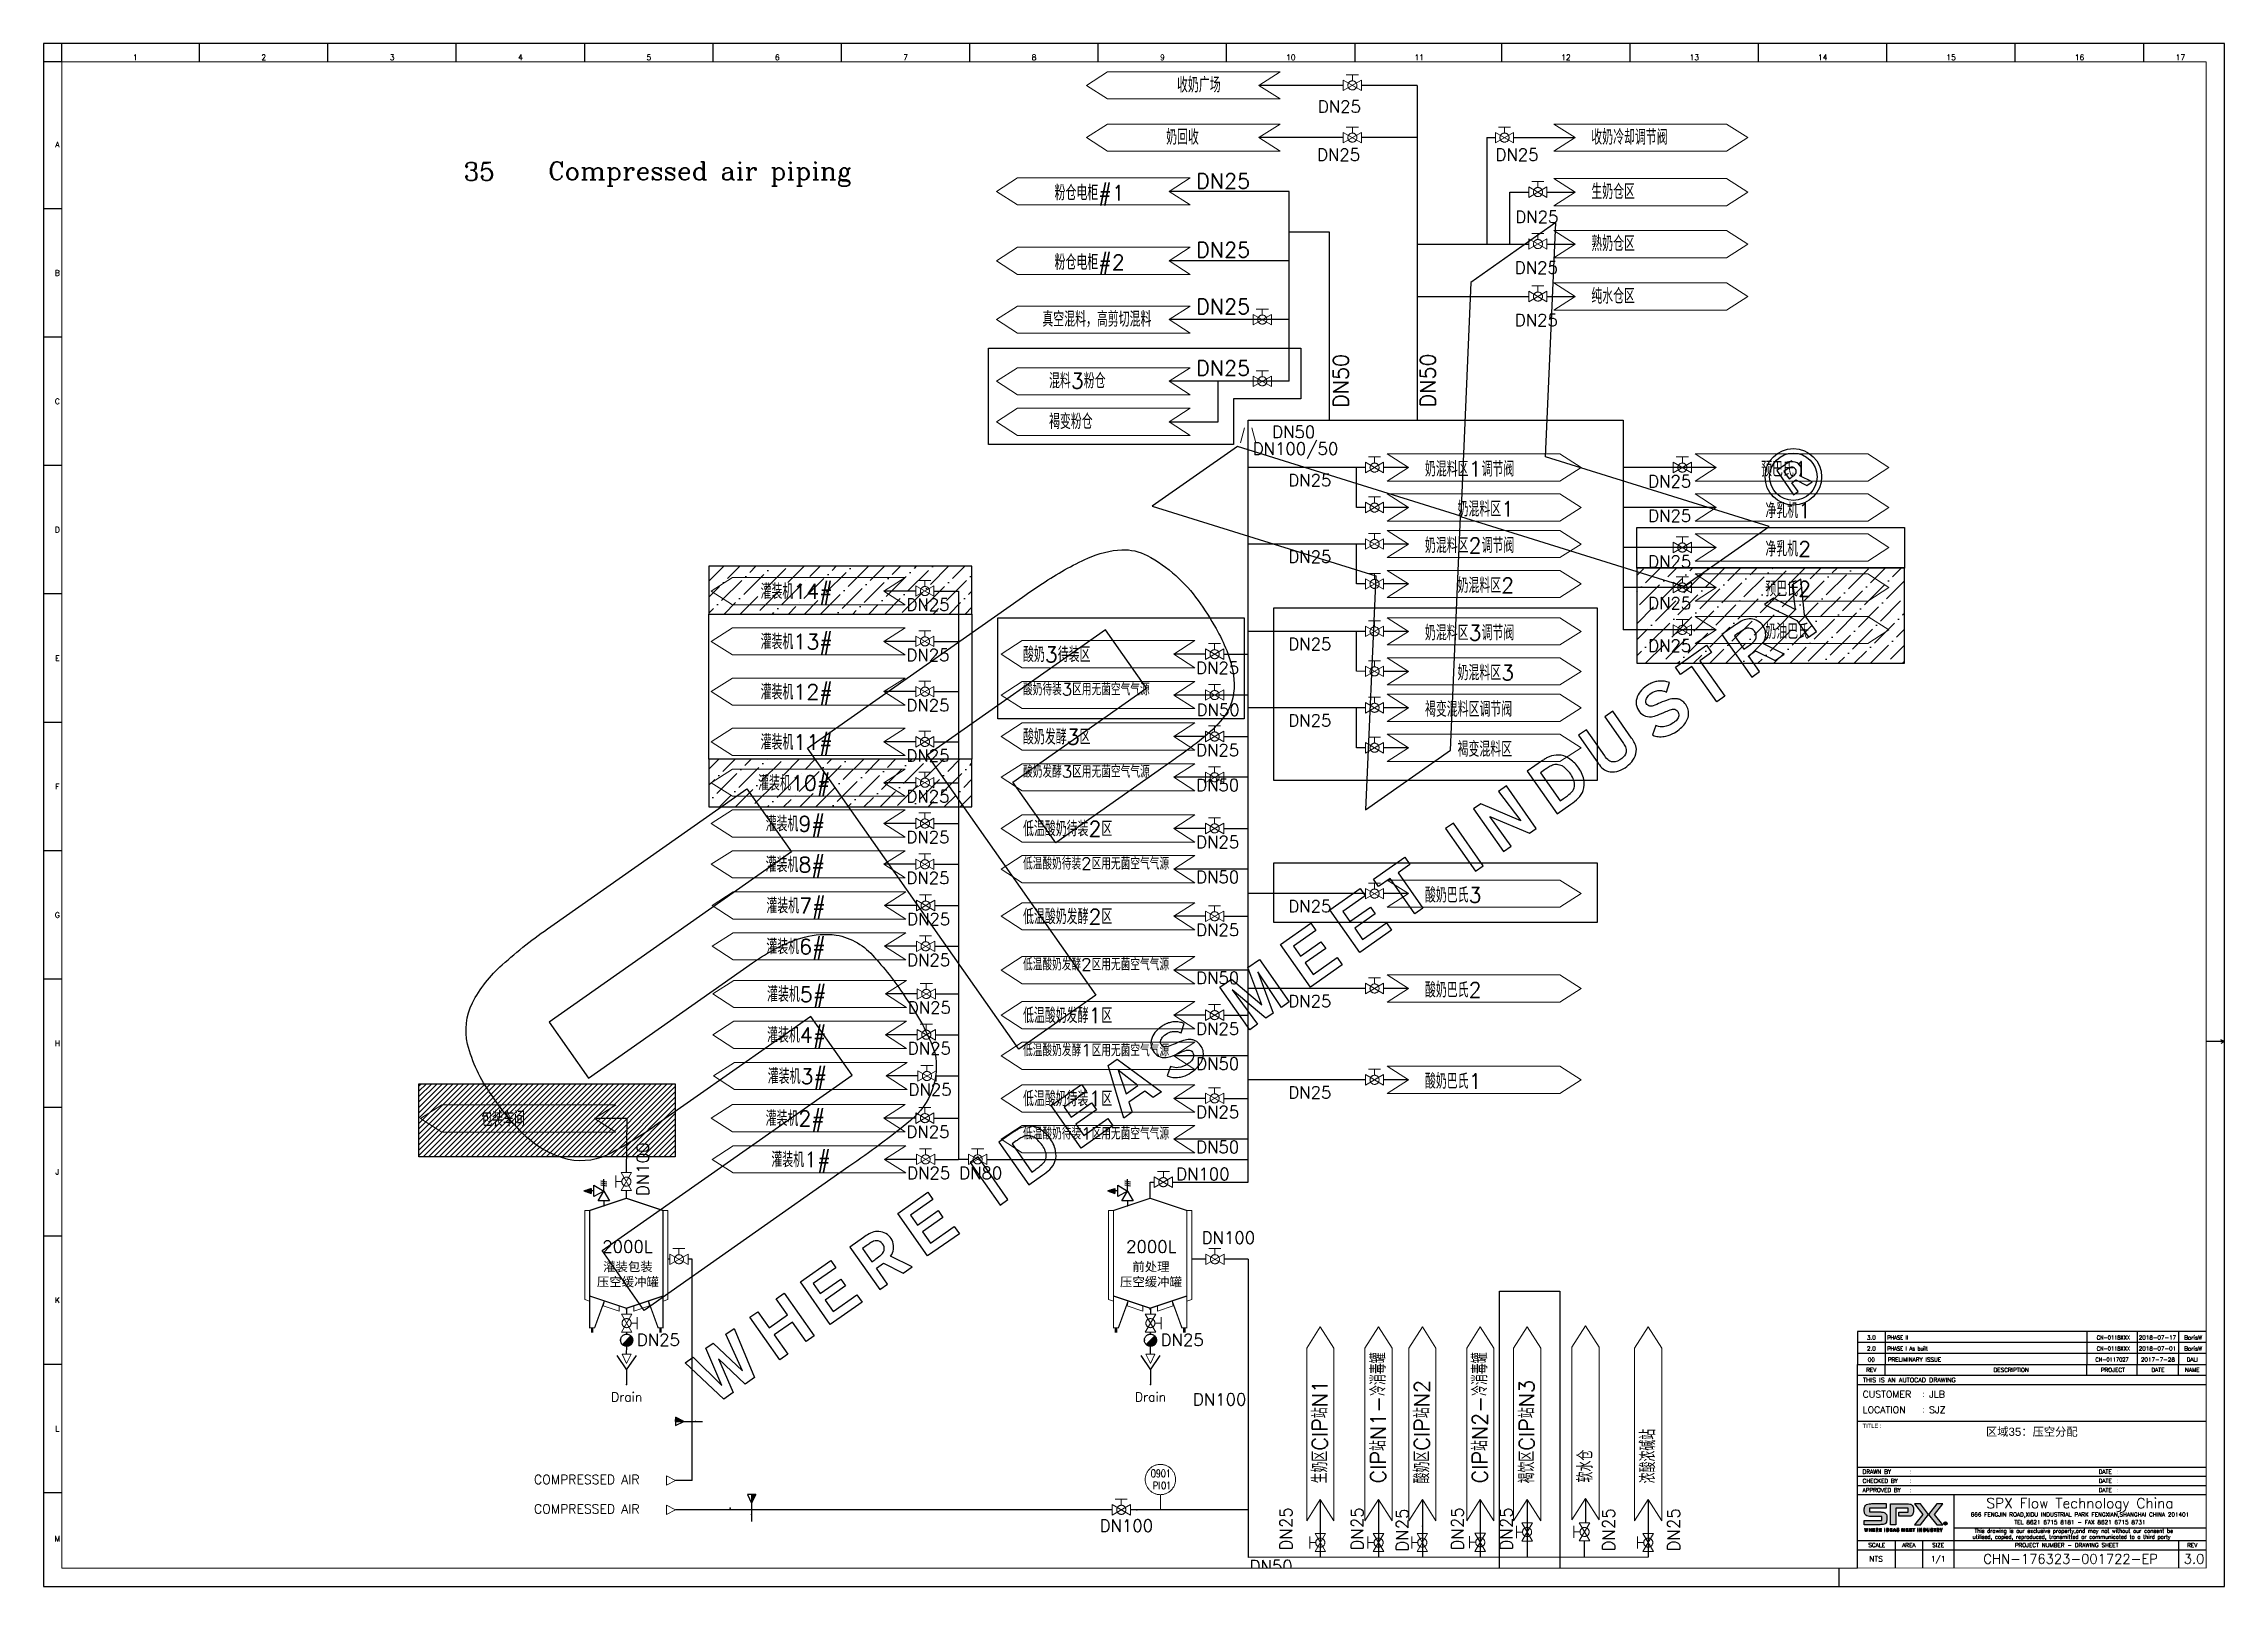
# Paper-space layout 'U35' of a CAD drawing. Header units: inches. Extents: x 0 to 2378, y 0 to 1682.
# The model-space entities are those that its viewports show. They can reach past a viewport. Long polylines and large blocks are cut down to what shows.
import ezdxf
from ezdxf.enums import TextEntityAlignment as Align

# ---------------------------------------------------------------- set-up
doc = ezdxf.new("R2010")
doc.units = ezdxf.units.IN
doc.header["$MEASUREMENT"] = 0
doc.layers.add('$FLOW_FREEZE', color=7, linetype='Continuous', plot=False)
doc.layers.add('31 Equipment', color=7, linetype='Continuous', lineweight=9)
doc.layers.add('43 TXT Chinese', color=7, linetype='Continuous', lineweight=9)
doc.layers.add('AM_VIEWS', color=1, linetype='Continuous', lineweight=15, plot=False)
for name, color, linetype in [('CUVERIE', 7, 'Continuous'), ('Future', 140, 'Continuous'), ('MATERIEL-DIVERS', 7, 'Continuous'), ('PHASE I', 8, 'Continuous'), ('POMPES-PROCESS', 7, 'Continuous'), ('REPERES', 7, 'Continuous'), ('TEXTES', 7, 'Continuous'), ('TITRE', 7, 'Continuous'), ('TUYAUTERIE-EAU', 5, 'Continuous'), ('TUYAUTERIE-EAU UTILITES FROIDE', 142, 'Continuous'), ('TUYAUTERIE-EGOUT', 32, 'Continuous'), ('TUYAUTERIE-GAZ', 3, 'Continuous'), ('TXT_FR', 7, 'Continuous'), ('VALVE', 5, 'Continuous'), ('客户提供', 3, 'Continuous')]:
    doc.layers.add(name, color=color, linetype=linetype)
doc.layers.add('LOGO', color=7, linetype='Continuous', true_color=0xebebeb)
doc.layers.get('REPERES').off()
doc.styles.add('ROMANC', font='romanc')
doc.styles.add('ROMANS', font='ROMANS.SHX')
doc.styles.add('ROMANT', font='romant')
doc.styles.get("Standard").update_dxf_attribs({"font": 'arial.ttf'})
doc.styles.add('SWISS', font='swiss.ttf')
doc.styles.add('USER1', font='TXT.SHX', dxfattribs={"bigfont": 'gbcbig.shx'})

psp = doc.layouts.new('U35')

msp = doc.modelspace()

# ---------------------------------------------------------------- texts
at = {"layer": '43 TXT Chinese', "style": 'USER1'}
for s, height, p in [('收奶广场', 5, (13647.8, 19612.4)), ('收奶冷却调节阀', 5, (13784.58, 19595.15)), ('粉仓电柜#1', 5, (13607.38, 19576.79)), ('生奶仓区', 5, (13784.58, 19577.18)), ('熟奶仓区', 5, (13784.58, 19560.02)), ('粉仓电柜#2', 5, (13607.38, 19553.85)), ('纯水仓区', 5, (13784.58, 19542.69)), ('真空混料，高剪切混料', 5, (13603.33, 19535.06)), ('混料3粉仓', 5, (13605.54, 19514.72)), ('褐变粉仓', 5, (13605.54, 19501.3)), ('灌装机14#', 5, (13510.31, 19445.2)), ('灌装机13#', 5, (13510.31, 19428.6)), ('酸奶3待装区', 5, (13596.95, 19424.35)), ('灌装机12#', 5, (13510.31, 19412)), ('酸奶待装3区用无菌空气气源', 4, (13596.95, 19413.39)), ('灌装机11#', 5, (13510.31, 19395.41)), ('酸奶发酵3区', 5, (13596.95, 19397.18)), ('酸奶发酵3区用无菌空气气源', 4, (13596.95, 19386.22)), ('灌装机10#', 5, (13509.48, 19381.94)), ('灌装机9#', 5, (13511.98, 19368.47)), ('低温酸奶待装2区', 5, (13596.95, 19366.84)), ('灌装机8#', 5, (13511.98, 19355)), ('低温酸奶待装2区用无菌空气气源', 4, (13596.95, 19355.87)), ('灌装机7#', 5, (13512.21, 19341.39)), ('低温酸奶发酵2区', 5, (13596.95, 19337.83)), ('灌装机6#', 5, (13512.21, 19327.92)), ('低温酸奶发酵2区用无菌空气气源', 4, (13596.95, 19322.57)), ('灌装机5#', 5, (13512.44, 19312.2)), ('灌装机4#', 5, (13512.44, 19298.73)), ('低温酸奶发酵1区', 5, (13596.95, 19305.21)), ('低温酸奶发酵1区用无菌空气气源', 4, (13596.95, 19294.24)), ('灌装机3#', 5, (13512.66, 19285.12)), ('低温酸奶待装1区', 5, (13596.95, 19277.73)), ('包装车间', 5, (13418.1, 19271.06)), ('灌装机2#', 5, (13511.98, 19271.21)), ('低温酸奶待装1区用无菌空气气源', 4, (13596.95, 19266.76)), ('灌装机1#', 5, (13513.87, 19257.6))]:
    msp.add_text(s, height=height, dxfattribs=at).set_placement(p)
for s, height, rotation, p in [('DN25', 4, 0.00017, (13694.29, 19605.77)), ('奶回收', 5, 359.99994, (13644.22, 19595.15)), ('DN25', 4, 0.00011, (13694.02, 19589.89)), ('DN25', 4, 359.99983, (13752.92, 19589.89)), ('DN25', 5, 359.99983, (13654.13, 19580.68)), ('DN25', 4, 359.99983, (13759.49, 19569.34)), ('DN25', 5, 359.99983, (13654.13, 19557.97)), ('DN25', 4, 359.99983, (13759.31, 19552.58)), ('DN25', 5, 359.99983, (13654.13, 19539.27)), ('DN25', 4, 359.99983, (13759.31, 19535.26)), ('DN25', 5, 359.99983, (13654.13, 19518.93)), ('DN50', 5, 89.99983, (13704.4, 19508.28)), ('DN50', 5, 89.99983, (13733.12, 19508.43)), ('DN50', 4, 359.99983, (13679.19, 19498.35)), ('DN100/50', 4, 359.99983, (13672.77, 19492.83)), ('DN25', 4, 359.99983, (13684.53, 19482.41)), ('奶混料区1调节阀', 5, 359.99701, (13729.66, 19485.61)), ('DN25', 4, 359.99983, (13803.34, 19482.05)), ('预巴氏1', 5, 359.99701, (13840.66, 19485.61)), ('奶混料区1', 5, 359.99701, (13740.42, 19472.42)), ('净乳机1', 5, 359.99701, (13842.06, 19471.88)), ('DN25', 4, 359.99983, (13803.34, 19470.67)), ('奶混料区2调节阀', 5, 359.99701, (13729.66, 19460.38)), ('净乳机2', 5, 359.99701, (13842.06, 19459.22)), ('DN25', 4, 359.99983, (13684.53, 19457.18)), ('DN25', 4, 359.99983, (13803.34, 19455.57)), ('奶混料区2', 5, 359.99701, (13740.42, 19447.19)), ('预巴氏2', 5, 359.99701, (13842.06, 19446.03)), ('DN25', 4, 359.99983, (13558.44, 19441.32)), ('DN25', 4, 359.99983, (13803.34, 19441.81)), ('奶混料区3调节阀', 5, 359.99701, (13729.66, 19431.54)), ('奶油巴氏', 5, 359.99701, (13842.06, 19432.01)), ('DN25', 4, 359.99983, (13558.44, 19424.72)), ('DN25', 4, 359.99983, (13684.53, 19428.34)), ('DN25', 4, 359.99983, (13803.34, 19427.79)), ('DN25', 4, 359.99983, (13654.09, 19420.47)), ('奶混料区3', 5, 359.99701, (13740.42, 19418.35)), ('DN25', 4, 359.99983, (13558.44, 19408.12)), ('DN50', 4, 359.99983, (13654.26, 19406.61)), ('DN25', 4, 359.99983, (13684.53, 19403.11)), ('褐变混料区调节阀', 5, 359.99701, (13729.66, 19406.31)), ('褐变混料区', 5, 359.99701, (13740.42, 19393.12)), ('DN25', 4, 359.99983, (13558.44, 19391.52)), ('DN25', 4, 359.99983, (13654.09, 19393.3)), ('DN50', 4, 359.99983, (13654.09, 19381.77)), ('DN25', 4, 359.99983, (13558.44, 19378.06)), ('DN25', 4, 359.99983, (13558.44, 19364.59)), ('DN25', 4, 359.99983, (13654.09, 19362.96)), ('DN25', 4, 359.99983, (13558.44, 19351.12)), ('DN50', 4, 359.99983, (13654.09, 19351.43)), ('酸奶巴氏3', 5, 359.99701, (13729.66, 19344.97)), ('DN25', 4, 359.99983, (13558.67, 19337.51)), ('DN25', 4, 359.99983, (13684.53, 19341.77)), ('DN25', 4, 359.99983, (13654.09, 19333.95)), ('DN25', 4, 359.99983, (13558.67, 19324.04)), ('DN50', 4, 359.99983, (13654.09, 19318.12)), ('酸奶巴氏2', 5, 359.99701, (13729.66, 19313.64)), ('DN25', 4, 359.99983, (13558.9, 19308.32)), ('DN25', 4, 359.99983, (13684.53, 19310.44)), ('DN25', 4, 359.99983, (13654.09, 19301.33)), ('DN25', 4, 359.99983, (13558.9, 19294.85)), ('DN50', 4, 359.99983, (13654.09, 19289.8)), ('DN25', 4, 359.99983, (13559.13, 19281.24)), ('DN25', 4, 359.99983, (13684.53, 19280.31)), ('酸奶巴氏1', 5, 359.99701, (13729.66, 19283.51)), ('DN25', 4, 359.99983, (13654.09, 19273.84)), ('DN25', 4, 359.99983, (13558.44, 19267.33)), ('DN100', 4, 89.99983, (13473.4, 19248.13)), ('DN50', 4, 359.99983, (13654.09, 19262.31)), ('DN25', 4, 359.99983, (13558.67, 19253.71)), ('DN80', 4, 359.99983, (13575.87, 19253.71)), ('DN100', 4, 359.99983, (13647.5, 19253.39)), ('DN100', 4, 359.99983, (13655.92, 19232.36)), ('DN25', 4, 359.99983, (13469.45, 19198.64)), ('DN25', 4, 359.99983, (13642.39, 19198.62)), ('CIP站N1-冷消毒罐', 5, 90, (13716.7, 19153.22)), ('CIP站N2-冷消毒罐', 5, 90, (13750.27, 19153.22)), ('DN100', 4, 359.99983, (13653.04, 19178.95)), ('生奶区CIP站N1', 5, 90, (13697.44, 19153.25)), ('酸奶区CIP站N2', 5, 90, (13731.14, 19153.25)), ('褐饮区CIP站N3', 5, 90, (13765.74, 19153.25)), ('浓酸浓碱站', 5, 90, (13805.71, 19153.25)), ('软水仓', 5, 90, (13785.03, 19153.55)), ('DN100', 4, 359.99983, (13622.24, 19137.3)), ('DN25', 4, 89.99983, (13685.79, 19131.13)), ('DN25', 4, 89.99983, (13709.28, 19131.13)), ('DN25', 4, 89.99983, (13724.16, 19130.72)), ('DN25', 4, 89.99983, (13742.38, 19131.13)), ('DN25', 4, 89.99983, (13758.54, 19131.13)), ('DN25', 4, 89.99983, (13792.31, 19130.81)), ('DN25', 4, 89.99983, (13813.79, 19130.81)), ('DN50', 4, 359.99983, (13671.73, 19123.93))]:
    msp.add_text(s, height=height, rotation=rotation, dxfattribs=at).set_placement(p)
at = {"layer": 'TXT_FR', "style": 'ROMANC'}
for s, height, p in [('35', 6, (13412.26, 19583.31)), ('Compressed air piping', 6, (13440.2, 19583.53)), ('COMPRESSED AIR', 3, (13435.5, 19153.02)), ('COMPRESSED AIR', 3, (13435.5, 19143.32))]:
    msp.add_text(s, height=height, dxfattribs=at).set_placement(p)
at = {"layer": 'TXT_FR', "attachment_point": 5, "style": 'ROMANC'}
for s, insert, char_height, width in [('2000L', (13466.35, 19231.41), 4, 24.114), ('2000L', (13639.29, 19231.41), 4, 24.114), ('{\\fSimSun|b0|i0|c134|p2;灌装包装\\P压空缓冲罐}', (13466.49, 19222.12), 3, 22.8925), ('{\\fSimSun|b0|i0|c134|p2;前处理\\P压空缓冲罐}', (13639.19, 19222.12), 3, 25.7258)]:
    msp.add_mtext(s, dxfattribs=dict(at, insert=insert, char_height=char_height, width=width))

# ---------------------------------------------------------------- blocks, each defined once
blk = doc.blocks.new('SPX-LOGO')
h = blk.add_hatch(color=252)
h.paths.add_polyline_path([(-0.678, 0.153), (-0.991, 0.153), (-0.991, 0.26), (-0.529, 0.26), (-0.53, 0.38), (-0.903, 0.38, 0.033275), (-0.999, 0.375, 0.091798), (-1.071, 0.353, 0.172117), (-1.114, 0.305, 0.092797), (-1.129, 0.219, 0.050192), (-1.124, 0.143, 0.144364), (-1.089, 0.068, 0.186105), (-1.027, 0.037, 0.03768), (-0.949, 0.033), (-0.652, 0.033), (-0.652, -0.079), (-1.128, -0.079), (-1.128, -0.193), (-0.738, -0.193, 0.022806), (-0.618, -0.189, 0.276305), (-0.526, -0.125, 0.070437), (-0.514, -0.029, 0.042098), (-0.518, 0.051, 0.174287), (-0.547, 0.114, 0.099644), (-0.589, 0.139, 0.054927), (-0.634, 0.15, 0.031964)])
h.paths.add_polyline_path([(-0.416, -0.195), (-0.27, -0.195), (-0.27, 0.261), (0.07, 0.261), (0.07, 0.151), (-0.185, 0.151), (-0.184, 0.035), (0.023, 0.035, 0.002956), (0.05, 0.035, 0.013973), (0.095, 0.036, 0.050969), (0.139, 0.043, 0.176136), (0.185, 0.078, 0.0877), (0.206, 0.126, 0.032753), (0.212, 0.164, 0.026321), (0.214, 0.216, 0.056445), (0.208, 0.269, 0.059255), (0.189, 0.319, 0.128051), (0.162, 0.349, 0.092764), (0.112, 0.369, 0.044287), (0.031, 0.377, 0.007759), (-0.007, 0.378), (-0.416, 0.378)])
h.paths.add_polyline_path([(-1.056, -0.358), (-1.069, -0.296), (-1.083, -0.296), (-1.096, -0.358), (-1.107, -0.296), (-1.122, -0.296), (-1.105, -0.377), (-1.088, -0.377), (-1.076, -0.321), (-1.065, -0.377), (-1.047, -0.377), (-1.029, -0.296), (-1.045, -0.296)])
h.paths.add_polyline_path([(-0.984, -0.327), (-0.984, -0.296), (-0.999, -0.296), (-0.999, -0.377), (-0.984, -0.377), (-0.984, -0.34), (-0.949, -0.34), (-0.949, -0.377), (-0.934, -0.377), (-0.934, -0.296), (-0.949, -0.296), (-0.949, -0.327)])
h.paths.add_polyline_path([(-0.888, -0.342), (-0.849, -0.342), (-0.849, -0.329), (-0.888, -0.329), (-0.888, -0.31), (-0.845, -0.31), (-0.845, -0.296), (-0.903, -0.296), (-0.903, -0.377), (-0.842, -0.377), (-0.842, -0.364), (-0.888, -0.364)])
h.paths.add_polyline_path([(-0.78, -0.347), (-0.764, -0.377), (-0.747, -0.377), (-0.765, -0.344, 0.524), (-0.754, -0.306, 0.20667), (-0.772, -0.297, 0.017911), (-0.783, -0.296), (-0.809, -0.296), (-0.809, -0.377), (-0.794, -0.377), (-0.794, -0.347)])
h.paths.add_polyline_path([(-0.788, -0.335), (-0.794, -0.335), (-0.794, -0.309), (-0.787, -0.309, 0.003128), (-0.781, -0.309, -0.049435), (-0.773, -0.31, -0.225209), (-0.766, -0.316, -0.21086), (-0.765, -0.327, -0.250131), (-0.773, -0.334, -0.050266), (-0.778, -0.335, -0.010876)], flags=16)
h.paths.add_polyline_path([(-0.703, -0.342), (-0.664, -0.342), (-0.664, -0.329), (-0.703, -0.329), (-0.703, -0.31), (-0.66, -0.31), (-0.66, -0.296), (-0.718, -0.296), (-0.718, -0.377), (-0.657, -0.377), (-0.657, -0.364), (-0.703, -0.364)])
h.paths.add_polyline_path([(-0.565, -0.296), (-0.58, -0.296), (-0.58, -0.377), (-0.565, -0.377)])
h.paths.add_polyline_path([(-0.525, -0.377), (-0.499, -0.377, 0.031777), (-0.484, -0.376, 0.128547), (-0.471, -0.371, 0.133781), (-0.46, -0.358, 0.112895), (-0.456, -0.336, 0.080874), (-0.46, -0.317, 0.144166), (-0.47, -0.304, 0.095013), (-0.484, -0.297, 0.055415), (-0.49, -0.297, -0.006698), (-0.496, -0.296), (-0.525, -0.296)])
h.paths.add_polyline_path([(-0.51, -0.31), (-0.502, -0.31, -0.03666), (-0.495, -0.31, -0.022634), (-0.487, -0.311, -0.150643), (-0.481, -0.315, -0.046834), (-0.476, -0.321, -0.106102), (-0.474, -0.325, -0.020465), (-0.472, -0.336, -0.160217), (-0.477, -0.356, -0.193284), (-0.484, -0.362, -0.05933), (-0.495, -0.363, -0.008228), (-0.503, -0.364), (-0.51, -0.364)], flags=16)
h.paths.add_polyline_path([(-0.41, -0.342), (-0.371, -0.342), (-0.371, -0.329), (-0.41, -0.329), (-0.41, -0.31), (-0.368, -0.31), (-0.368, -0.296), (-0.425, -0.296), (-0.425, -0.377), (-0.365, -0.377), (-0.365, -0.364), (-0.41, -0.364)])
h.paths.add_polyline_path([(-0.293, -0.361), (-0.288, -0.377), (-0.272, -0.377), (-0.3, -0.296), (-0.317, -0.296), (-0.344, -0.377), (-0.328, -0.377), (-0.323, -0.361)])
h.paths.add_polyline_path([(-0.297, -0.348), (-0.319, -0.348), (-0.308, -0.311)], flags=16)
h.paths.add_polyline_path([(-0.198, -0.357, -0.169816), (-0.201, -0.362, -0.135615), (-0.208, -0.365, -0.025129), (-0.214, -0.365, -0.126519), (-0.229, -0.362, -0.122897), (-0.237, -0.355), (-0.238, -0.353), (-0.251, -0.362), (-0.249, -0.365, 0.067654), (-0.243, -0.371, 0.061388), (-0.235, -0.376, 0.081233), (-0.221, -0.379, 0.04931), (-0.209, -0.379, 0.051957), (-0.199, -0.377, 0.065204), (-0.192, -0.373, 0.111441), (-0.185, -0.366, 0.096126), (-0.182, -0.358, 0.092825), (-0.182, -0.349, 0.095457), (-0.184, -0.342, 0.097406), (-0.19, -0.336, 0.008749), (-0.19, -0.336, 0.076299), (-0.198, -0.332, 0.027392), (-0.212, -0.328, -0.022886), (-0.224, -0.326, -0.163146), (-0.23, -0.322, -0.224828), (-0.23, -0.315, -0.149356), (-0.23, -0.314, -0.124193), (-0.227, -0.311, -0.102413), (-0.22, -0.308, -0.108875), (-0.209, -0.309, -0.074426), (-0.203, -0.311, -0.09863), (-0.196, -0.318, -0.00106), (-0.194, -0.32), (-0.182, -0.311, 0.042363), (-0.188, -0.304, 0.04553), (-0.193, -0.3, 0.070686), (-0.197, -0.298, 0.050157), (-0.203, -0.296, 0.06914), (-0.208, -0.295, 0.046361), (-0.215, -0.294, 0.068931), (-0.228, -0.296, 0.097642), (-0.238, -0.302, 0.07143), (-0.243, -0.306, 0.142415), (-0.247, -0.318, 0.131573), (-0.244, -0.329, 0.147218), (-0.236, -0.338, 0.082728), (-0.226, -0.341, 0.013337), (-0.214, -0.344, -0.036088), (-0.204, -0.347, -0.139463), (-0.199, -0.35, -0.236758)])
h.paths.add_polyline_path([(-0.042, -0.311), (-0.044, -0.377), (-0.029, -0.377), (-0.029, -0.296), (-0.051, -0.296), (-0.066, -0.356), (-0.082, -0.296), (-0.104, -0.296), (-0.104, -0.377), (-0.09, -0.377), (-0.091, -0.311), (-0.073, -0.377), (-0.06, -0.377)])
h.paths.add_polyline_path([(0.026, -0.364), (0.026, -0.342), (0.065, -0.342), (0.065, -0.329), (0.026, -0.329), (0.026, -0.31), (0.069, -0.31), (0.069, -0.296), (0.011, -0.296), (0.011, -0.377), (0.072, -0.377), (0.072, -0.364)])
h.paths.add_polyline_path([(0.166, -0.377), (0.166, -0.364), (0.12, -0.364), (0.12, -0.342), (0.159, -0.342), (0.159, -0.329), (0.12, -0.329), (0.12, -0.31), (0.163, -0.31), (0.163, -0.296), (0.105, -0.296), (0.105, -0.377)])
h.paths.add_polyline_path([(0.225, -0.31), (0.247, -0.31), (0.247, -0.296), (0.188, -0.296), (0.188, -0.31), (0.21, -0.31), (0.21, -0.377), (0.225, -0.377)])
h.paths.add_polyline_path([(0.34, -0.296), (0.325, -0.296), (0.325, -0.377), (0.34, -0.377)])
h.paths.add_polyline_path([(0.428, -0.377), (0.441, -0.377), (0.441, -0.296), (0.426, -0.296), (0.428, -0.354), (0.392, -0.296), (0.379, -0.296), (0.379, -0.377), (0.393, -0.377), (0.393, -0.321)])
h.paths.add_polyline_path([(0.481, -0.377), (0.507, -0.377, 0.031777), (0.521, -0.376, 0.128547), (0.535, -0.371, 0.133781), (0.546, -0.358, 0.112895), (0.549, -0.336, 0.080874), (0.545, -0.317, 0.144166), (0.535, -0.304, 0.095013), (0.522, -0.297, 0.055415), (0.516, -0.297, -0.006698), (0.51, -0.296), (0.481, -0.296)])
h.paths.add_polyline_path([(0.496, -0.31), (0.504, -0.31, -0.03666), (0.511, -0.31, -0.022634), (0.518, -0.311, -0.150643), (0.525, -0.315, -0.046834), (0.53, -0.321, -0.106102), (0.532, -0.325, -0.020465), (0.533, -0.336, -0.160217), (0.529, -0.356, -0.193284), (0.521, -0.362, -0.05933), (0.51, -0.363, -0.008228), (0.502, -0.364), (0.496, -0.364)], flags=16)
h.paths.add_polyline_path([(0.593, -0.346), (0.593, -0.296), (0.578, -0.296), (0.578, -0.345, 0.005653), (0.578, -0.353, 0.118938), (0.581, -0.364, 0.12451), (0.589, -0.373, 0.105354), (0.601, -0.378, 0.070072), (0.616, -0.379, 0.091795), (0.629, -0.376, 0.129452), (0.64, -0.366, 0.1122), (0.643, -0.356, 0.024192), (0.643, -0.349), (0.643, -0.296), (0.628, -0.296), (0.628, -0.345, -0.02122), (0.628, -0.352, -0.206511), (0.624, -0.361, -0.165068), (0.613, -0.365, -0.190224), (0.598, -0.361, -0.123531), (0.594, -0.356, -0.090202)])
h.paths.add_polyline_path([(0.694, -0.315, -0.149356), (0.694, -0.314, -0.124193), (0.697, -0.311, -0.102413), (0.703, -0.308, -0.108875), (0.714, -0.309, -0.074426), (0.721, -0.311, -0.09863), (0.728, -0.318, -0.00106), (0.729, -0.32), (0.742, -0.311, 0.042363), (0.736, -0.304, 0.04553), (0.73, -0.3, 0.070686), (0.726, -0.298, 0.050157), (0.72, -0.296, 0.06914), (0.716, -0.295, 0.046361), (0.709, -0.294, 0.068931), (0.696, -0.296, 0.097642), (0.685, -0.302, 0.07143), (0.681, -0.306, 0.142415), (0.677, -0.318, 0.131573), (0.679, -0.329, 0.147218), (0.688, -0.338, 0.082728), (0.697, -0.341, 0.013337), (0.71, -0.344, -0.036088), (0.72, -0.347, -0.139463), (0.724, -0.35, -0.236758), (0.726, -0.357, -0.169816), (0.722, -0.362, -0.135615), (0.716, -0.365, -0.025129), (0.71, -0.365, -0.126519), (0.694, -0.362, -0.122897), (0.686, -0.355), (0.685, -0.353), (0.673, -0.362), (0.675, -0.365, 0.067654), (0.68, -0.371, 0.061388), (0.689, -0.376, 0.081233), (0.703, -0.379, 0.04931), (0.715, -0.379, 0.051957), (0.724, -0.377, 0.065204), (0.732, -0.373, 0.111441), (0.739, -0.366, 0.096126), (0.742, -0.358, 0.092825), (0.742, -0.349, 0.095457), (0.739, -0.342, 0.097406), (0.734, -0.336, 0.008749), (0.734, -0.336, 0.076299), (0.725, -0.332, 0.027392), (0.712, -0.328, -0.022886), (0.7, -0.326, -0.163146), (0.694, -0.322, -0.224828)])
h.paths.add_polyline_path([(0.785, -0.31), (0.785, -0.377), (0.8, -0.377), (0.8, -0.31), (0.822, -0.31), (0.822, -0.296), (0.763, -0.296), (0.763, -0.31)])
h.paths.add_polyline_path([(0.851, -0.296), (0.851, -0.377), (0.866, -0.377), (0.866, -0.347), (0.88, -0.347), (0.896, -0.377), (0.913, -0.377), (0.895, -0.344, 0.524), (0.906, -0.306, 0.20667), (0.888, -0.297, 0.017911), (0.877, -0.296)])
h.paths.add_polyline_path([(0.873, -0.309, 0.003128), (0.879, -0.309, -0.049435), (0.887, -0.31, -0.225209), (0.894, -0.316, -0.21086), (0.895, -0.327, -0.250131), (0.887, -0.334, -0.050266), (0.882, -0.335, -0.010876), (0.872, -0.335), (0.866, -0.335), (0.866, -0.309)], flags=16)
h.paths.add_polyline_path([(0.967, -0.33), (0.95, -0.296), (0.932, -0.296), (0.959, -0.345), (0.959, -0.377), (0.974, -0.377), (0.974, -0.345), (1.002, -0.296), (0.985, -0.296)])
at = {"true_color": 0x50a025}
h = blk.add_hatch(color=74, dxfattribs=at)
h.paths.add_polyline_path([(0.624, 0.089), (0.402, 0.377), (0.24, 0.377), (0.463, 0.088), (0.24, -0.201), (0.402, -0.201)])
h.paths.add_polyline_path([(0.786, 0.088), (1.008, 0.377), (0.846, 0.377), (0.624, 0.088), (0.846, -0.201), (1.008, -0.201)])
at = {"color": 252}
for points in [[(-0.738, -0.193), (-1.128, -0.193), (-1.128, -0.079), (-0.652, -0.079), (-0.652, 0.033), (-0.949, 0.033, -0.03768), (-1.027, 0.037, -0.186105), (-1.089, 0.068, -0.144364), (-1.124, 0.143, -0.050192), (-1.129, 0.219, -0.092797), (-1.114, 0.305, -0.172117), (-1.071, 0.353, -0.091798), (-0.999, 0.375, -0.033275), (-0.903, 0.38), (-0.53, 0.38), (-0.529, 0.26), (-0.991, 0.26), (-0.991, 0.153), (-0.678, 0.153, -0.031964), (-0.634, 0.15, -0.054927), (-0.589, 0.139, -0.099644), (-0.547, 0.114, -0.174287), (-0.518, 0.051, -0.042098), (-0.514, -0.029, -0.070437), (-0.526, -0.125, -0.277176), (-0.618, -0.189, -0.02274), (-0.738, -0.193, -15.204765), (-0.738, -0.193, -0.986388)], [(0.021, 0.035), (-0.184, 0.035), (-0.185, 0.151), (0.07, 0.151), (0.07, 0.261), (-0.27, 0.261), (-0.27, -0.195), (-0.416, -0.195), (-0.416, 0.378), (-0.007, 0.378, -0.007759), (0.031, 0.377, -0.044287), (0.112, 0.369, -0.092764), (0.162, 0.349, -0.128051), (0.189, 0.319, -0.061287), (0.208, 0.268, -0.054538), (0.214, 0.216, -0.026321), (0.212, 0.164, -0.032753), (0.206, 0.126, -0.0877), (0.185, 0.078, -0.176136), (0.139, 0.043, -0.050969), (0.095, 0.036, -0.013973), (0.05, 0.035, -0.003129), (0.021, 0.035)], [(-0.794, -0.347), (-0.78, -0.347), (-0.764, -0.377), (-0.747, -0.377), (-0.765, -0.344, 0.524), (-0.754, -0.306, 0.20667), (-0.772, -0.297, 0.017911), (-0.783, -0.296), (-0.783, -0.296), (-0.809, -0.296), (-0.809, -0.377), (-0.794, -0.377)], [(-0.765, -0.327, 0.21086), (-0.766, -0.316, 0.225209), (-0.773, -0.31, 0.049435), (-0.781, -0.309, -0.003128), (-0.787, -0.309), (-0.787, -0.309), (-0.794, -0.309), (-0.794, -0.335), (-0.788, -0.335, 0.010876), (-0.778, -0.335, 0.050266), (-0.773, -0.334, 0.250131)], [(-0.484, -0.376, 0.128547), (-0.471, -0.371, 0.133781), (-0.46, -0.358, 0.112895), (-0.456, -0.336, 0.080874), (-0.46, -0.317, 0.144166), (-0.47, -0.304, 0.095013), (-0.484, -0.297, 0.055415), (-0.49, -0.297, -0.006698), (-0.496, -0.296), (-0.496, -0.296), (-0.525, -0.296), (-0.525, -0.377), (-0.499, -0.377, 0.031777)], [(-0.495, -0.363, 0.05933), (-0.484, -0.362, 0.193284), (-0.477, -0.356, 0.160217), (-0.472, -0.336, 0.020465), (-0.474, -0.325, 0.106102), (-0.476, -0.321, 0.046834), (-0.481, -0.315, 0.150643), (-0.487, -0.311, 0.022634), (-0.495, -0.31, 0.03666), (-0.502, -0.31), (-0.502, -0.31), (-0.51, -0.31), (-0.51, -0.364), (-0.503, -0.364, 0.008228)], [(-0.209, -0.379), (-0.209, -0.379, 0.049801), (-0.2, -0.377, 0.068284), (-0.192, -0.373, 0.111441), (-0.185, -0.366, 0.096126), (-0.182, -0.358, 0.092825), (-0.182, -0.349, 0.095457), (-0.184, -0.342, 0.069929), (-0.188, -0.337, 0.05193), (-0.19, -0.336, 0.076299), (-0.198, -0.332), (-0.198, -0.332), (-0.198, -0.332, 0.027392), (-0.212, -0.328, -0.022886), (-0.224, -0.326), (-0.224, -0.326, -0.163146), (-0.23, -0.322), (-0.23, -0.322, -0.224828), (-0.23, -0.315, -0.149356), (-0.23, -0.314, -0.124193), (-0.227, -0.311, -0.102413), (-0.22, -0.308), (-0.22, -0.308), (-0.22, -0.308), (-0.22, -0.308, -0.108875), (-0.209, -0.309, -0.074426), (-0.203, -0.311, -0.078653), (-0.197, -0.316, -0.001798), (-0.194, -0.32), (-0.182, -0.311), (-0.182, -0.311, 0.042363), (-0.188, -0.304, 0.04553), (-0.193, -0.3, 0.070686), (-0.197, -0.298, 0.050157), (-0.203, -0.296, 0.06914), (-0.208, -0.295, 0.046361), (-0.215, -0.294, 0.068931), (-0.228, -0.296, 0.097642), (-0.238, -0.302, 0.07143), (-0.243, -0.306, 0.142415), (-0.247, -0.318, 0.131573), (-0.244, -0.329, 0.147218), (-0.236, -0.338, 0.082728), (-0.226, -0.341, 0.014393), (-0.213, -0.344, -0.032715), (-0.204, -0.347, -0.139463), (-0.199, -0.35, -0.236758), (-0.198, -0.357, -0.169816), (-0.201, -0.362, -0.135615), (-0.208, -0.365, -0.025129), (-0.214, -0.365, -0.126519), (-0.229, -0.362, -0.122897), (-0.237, -0.355), (-0.238, -0.353), (-0.251, -0.362), (-0.249, -0.365, 0.067654), (-0.243, -0.371, 0.061388), (-0.235, -0.376, 0.081233), (-0.221, -0.379, 0.04931)], [(0.521, -0.376, 0.128547), (0.535, -0.371, 0.133781), (0.546, -0.358, 0.112895), (0.549, -0.336, 0.080874), (0.545, -0.317, 0.144166), (0.535, -0.304, 0.095013), (0.522, -0.297, 0.055415), (0.516, -0.297, -0.006698), (0.51, -0.296), (0.51, -0.296), (0.481, -0.296), (0.481, -0.377), (0.507, -0.377, 0.031777)], [(0.51, -0.363, 0.05933), (0.521, -0.362, 0.193284), (0.529, -0.356, 0.160217), (0.533, -0.336, 0.020465), (0.532, -0.325, 0.106102), (0.53, -0.321, 0.046834), (0.525, -0.315, 0.150643), (0.518, -0.311, 0.022634), (0.511, -0.31, 0.03666), (0.504, -0.31), (0.504, -0.31), (0.496, -0.31), (0.496, -0.364), (0.502, -0.364, 0.008228)], [(0.64, -0.366, 0.1122), (0.643, -0.356, 0.028889), (0.643, -0.347), (0.643, -0.347), (0.643, -0.296), (0.628, -0.296), (0.628, -0.345, -0.024842), (0.628, -0.353, -0.1821), (0.624, -0.361, -0.165068), (0.613, -0.365, -0.190224), (0.598, -0.361, -0.123531), (0.594, -0.356, -0.090202), (0.593, -0.346), (0.593, -0.296), (0.578, -0.296), (0.578, -0.345, 0.005653), (0.578, -0.353, 0.118938), (0.581, -0.364, 0.12451), (0.589, -0.373, 0.1104), (0.602, -0.379, 0.066986), (0.616, -0.379, 0.091795), (0.629, -0.376, 0.129452)], [(0.68, -0.371, 0.061388), (0.689, -0.376), (0.689, -0.376, 0.081233), (0.703, -0.379, 0.04931), (0.715, -0.379), (0.715, -0.379, 0.049801), (0.724, -0.377, 0.068284), (0.732, -0.373, 0.111441), (0.739, -0.366, 0.096126), (0.742, -0.358, 0.092825), (0.742, -0.349, 0.095457), (0.739, -0.342, 0.069929), (0.736, -0.337, 0.05193), (0.734, -0.336, 0.076299), (0.725, -0.332), (0.725, -0.332), (0.725, -0.332, 0.027392), (0.712, -0.328, -0.022886), (0.7, -0.326), (0.7, -0.326, -0.163146), (0.694, -0.322), (0.694, -0.322, -0.224828), (0.694, -0.315, -0.149356), (0.694, -0.314, -0.124193), (0.697, -0.311, -0.102413), (0.703, -0.308), (0.703, -0.308), (0.703, -0.308), (0.703, -0.308, -0.108875), (0.714, -0.309, -0.074426), (0.721, -0.311, -0.078653), (0.727, -0.316, -0.001798), (0.729, -0.32), (0.742, -0.311), (0.742, -0.311, 0.042363), (0.736, -0.304, 0.04553), (0.73, -0.3, 0.070686), (0.726, -0.298, 0.050157), (0.72, -0.296, 0.06914), (0.716, -0.295, 0.046361), (0.709, -0.294, 0.068931), (0.696, -0.296, 0.097642), (0.685, -0.302, 0.07143), (0.681, -0.306, 0.142415), (0.677, -0.318, 0.131573), (0.679, -0.329, 0.147218), (0.688, -0.338, 0.082728), (0.697, -0.341, 0.014393), (0.711, -0.344, -0.032715), (0.72, -0.347, -0.139463), (0.724, -0.35, -0.236758), (0.726, -0.357, -0.169816), (0.722, -0.362, -0.135615), (0.716, -0.365, -0.025129), (0.71, -0.365, -0.126519), (0.694, -0.362, -0.122897), (0.686, -0.355), (0.685, -0.353), (0.673, -0.362), (0.675, -0.365, 0.067654)], [(0.866, -0.347), (0.88, -0.347), (0.896, -0.377), (0.913, -0.377), (0.895, -0.344, 0.524), (0.906, -0.306, 0.20667), (0.888, -0.297, 0.017911), (0.877, -0.296), (0.877, -0.296), (0.851, -0.296), (0.851, -0.377), (0.866, -0.377)], [(0.882, -0.335, 0.050266), (0.887, -0.334, 0.250131), (0.895, -0.327, 0.21086), (0.894, -0.316, 0.225209), (0.887, -0.31, 0.049435), (0.879, -0.309, -0.003128), (0.873, -0.309), (0.873, -0.309), (0.866, -0.309), (0.866, -0.335), (0.872, -0.335, 0.010876)]]:
    blk.add_lwpolyline(points, format="xyb", close=True, dxfattribs=at)
at = {"color": 74, "true_color": 0x50a025}
blk.add_lwpolyline([(0.402, 0.377), (0.24, 0.377), (0.463, 0.088), (0.24, -0.201), (0.402, -0.201), (0.624, 0.088), (0.846, -0.201), (1.008, -0.201), (0.786, 0.088), (1.008, 0.377), (0.846, 0.377), (0.625, 0.088), (0.402, 0.377)], close=True, dxfattribs=at)
at = {"color": 252, "lineweight": 0}
for points in [[(-1.096, -0.358), (-1.083, -0.296), (-1.069, -0.296), (-1.056, -0.358), (-1.045, -0.296), (-1.029, -0.296), (-1.029, -0.296), (-1.047, -0.377), (-1.065, -0.377), (-1.076, -0.321), (-1.088, -0.377), (-1.105, -0.377), (-1.122, -0.296), (-1.107, -0.296)], [(-0.984, -0.327), (-0.949, -0.327), (-0.949, -0.296), (-0.934, -0.296), (-0.934, -0.296), (-0.934, -0.377), (-0.949, -0.377), (-0.949, -0.34), (-0.984, -0.34), (-0.984, -0.377), (-0.999, -0.377), (-0.999, -0.296), (-0.984, -0.296)], [(-0.845, -0.296), (-0.845, -0.31), (-0.888, -0.31), (-0.888, -0.31), (-0.888, -0.329), (-0.849, -0.329), (-0.849, -0.342), (-0.888, -0.342), (-0.888, -0.364), (-0.842, -0.364), (-0.842, -0.377), (-0.903, -0.377), (-0.903, -0.296)], [(-0.66, -0.296), (-0.66, -0.31), (-0.703, -0.31), (-0.703, -0.31), (-0.703, -0.329), (-0.664, -0.329), (-0.664, -0.342), (-0.703, -0.342), (-0.703, -0.364), (-0.657, -0.364), (-0.657, -0.377), (-0.718, -0.377), (-0.718, -0.296)], [(-0.368, -0.31), (-0.41, -0.31), (-0.41, -0.31), (-0.41, -0.329), (-0.371, -0.329), (-0.371, -0.342), (-0.41, -0.342), (-0.41, -0.364), (-0.365, -0.364), (-0.365, -0.377), (-0.425, -0.377), (-0.425, -0.296), (-0.368, -0.296)], [(0.069, -0.31), (0.026, -0.31), (0.026, -0.31), (0.026, -0.329), (0.065, -0.329), (0.065, -0.342), (0.026, -0.342), (0.026, -0.364), (0.072, -0.364), (0.072, -0.377), (0.011, -0.377), (0.011, -0.296), (0.069, -0.296)], [(0.163, -0.31), (0.12, -0.31), (0.12, -0.31), (0.12, -0.329), (0.159, -0.329), (0.159, -0.342), (0.12, -0.342), (0.12, -0.364), (0.166, -0.364), (0.166, -0.377), (0.105, -0.377), (0.105, -0.296), (0.163, -0.296)]]:
    blk.add_lwpolyline(points, close=True, dxfattribs=at)
at = {"color": 252}
for points in [[(-0.565, -0.377), (-0.565, -0.296), (-0.58, -0.296), (-0.58, -0.377)], [(-0.3, -0.296), (-0.272, -0.377), (-0.288, -0.377), (-0.293, -0.361), (-0.323, -0.361), (-0.328, -0.377), (-0.344, -0.377), (-0.317, -0.296)], [(-0.308, -0.311), (-0.319, -0.348), (-0.297, -0.348)], [(-0.082, -0.296), (-0.066, -0.356), (-0.051, -0.296), (-0.029, -0.296), (-0.029, -0.377), (-0.044, -0.377), (-0.042, -0.311), (-0.06, -0.377), (-0.073, -0.377), (-0.091, -0.311), (-0.09, -0.377), (-0.104, -0.377), (-0.104, -0.377), (-0.104, -0.296)], [(0.188, -0.31), (0.188, -0.296), (0.247, -0.296), (0.247, -0.31), (0.225, -0.31), (0.225, -0.377), (0.21, -0.377), (0.21, -0.377), (0.21, -0.31)], [(0.34, -0.377), (0.34, -0.296), (0.325, -0.296), (0.325, -0.377)], [(0.393, -0.377), (0.393, -0.321), (0.428, -0.377), (0.441, -0.377), (0.441, -0.296), (0.426, -0.296), (0.428, -0.354), (0.392, -0.296), (0.379, -0.296), (0.379, -0.296), (0.379, -0.377)], [(0.763, -0.31), (0.763, -0.296), (0.822, -0.296), (0.822, -0.31), (0.8, -0.31), (0.8, -0.377), (0.785, -0.377), (0.785, -0.377), (0.785, -0.31)], [(0.959, -0.377), (0.974, -0.377), (0.974, -0.345), (1.002, -0.296), (0.985, -0.296), (0.967, -0.33), (0.95, -0.296), (0.932, -0.296), (0.959, -0.345)]]:
    blk.add_lwpolyline(points, close=True, dxfattribs=at)
at = {"color": 253}
for points in [[(1.076, -0.165), (1.084, -0.165), (1.093, -0.182), (1.103, -0.182), (1.093, -0.164, 0.524), (1.099, -0.142, 0.20667), (1.088, -0.137, 0.017911), (1.082, -0.137), (1.082, -0.137), (1.068, -0.137), (1.068, -0.182), (1.076, -0.182)], [(1.085, -0.158, 0.050266), (1.088, -0.158, 0.250131), (1.093, -0.154, 0.21086), (1.092, -0.148, 0.225209), (1.088, -0.144, 0.049435), (1.084, -0.144, -0.003128), (1.08, -0.144), (1.08, -0.144), (1.076, -0.144), (1.076, -0.158), (1.079, -0.158, 0.010876)]]:
    blk.add_lwpolyline(points, format="xyb", close=True, dxfattribs=at)
for radius in [0.044, 0.0369]:
    blk.add_circle((1.084, -0.159), radius, dxfattribs=at)
blk = doc.blocks.new('SPX-LOGO-FOND')
at = {"layer": 'LOGO'}
for points in [[(-0.6781, -0.1927), (-1.068, -0.1927), (-1.0679, -0.0786), (-0.5922, -0.0792), (-0.5922, 0.0326), (-0.8891, 0.0326, -0.03768), (-0.9674, 0.0372, -0.186105), (-1.0297, 0.0677, -0.144364), (-1.0645, 0.143, -0.050192), (-1.0696, 0.2189, -0.092797), (-1.0547, 0.3047, -0.172117), (-1.0117, 0.3528, -0.091798), (-0.9395, 0.3746, -0.033275), (-0.8435, 0.38), (-0.47, 0.38), (-0.4696, 0.2595), (-0.9312, 0.2596), (-0.9312, 0.153), (-0.6188, 0.153, -0.031964), (-0.574, 0.1501, -0.054927), (-0.5294, 0.1393, -0.099644), (-0.487, 0.1136, -0.174287), (-0.4583, 0.0507, -0.042098), (-0.4547, -0.0293, -0.070437), (-0.4666, -0.1249, -0.277176), (-0.5582, -0.1893, -0.02274), (-0.6781, -0.1927, -15.204765), (-0.6781, -0.1927, -0.986388)], [(0.0812, 0.0345), (-0.1247, 0.0345), (-0.1251, 0.1506), (0.1293, 0.1506), (0.1293, 0.2615), (-0.2101, 0.2615), (-0.2099, -0.1952), (-0.3563, -0.1952), (-0.3563, 0.3776), (0.0528, 0.3776, -0.007759), (0.0906, 0.377, -0.044287), (0.1712, 0.3686, -0.092764), (0.2221, 0.349, -0.128051), (0.2489, 0.3191, -0.061287), (0.2676, 0.2676, -0.054538), (0.2738, 0.216, -0.026321), (0.2715, 0.1642, -0.032753), (0.2653, 0.1265, -0.0877), (0.2451, 0.0777, -0.176136), (0.1988, 0.0432, -0.050969), (0.1547, 0.0363, -0.013973), (0.1096, 0.0347, -0.003129), (0.0812, 0.0345)], [(1.1361, -0.1654), (1.1437, -0.1654), (1.1528, -0.1824), (1.1626, -0.1824), (1.1524, -0.1637, 0.524), (1.1587, -0.1422, 0.20667), (1.1481, -0.1367, 0.017911), (1.1422, -0.1365), (1.1422, -0.1365), (1.1276, -0.1365), (1.1276, -0.1824), (1.1361, -0.1824)], [(1.1447, -0.1582, 0.050266), (1.148, -0.1577, 0.250131), (1.1524, -0.1537, 0.21086), (1.1519, -0.1476, 0.225209), (1.1477, -0.1444, 0.049435), (1.1435, -0.144, -0.003128), (1.14, -0.144), (1.14, -0.144), (1.1361, -0.144), (1.1361, -0.1583), (1.1391, -0.1583, 0.010876)], [(-0.734, -0.3472), (-0.7205, -0.3472), (-0.7044, -0.3773), (-0.6871, -0.3773), (-0.7051, -0.3444, 0.524), (-0.6941, -0.3064, 0.20667), (-0.7127, -0.2967, 0.017911), (-0.7232, -0.2963), (-0.7232, -0.2963), (-0.749, -0.2963), (-0.749, -0.3773), (-0.734, -0.3773)], [(-0.4245, -0.3763, 0.128547), (-0.4108, -0.3708, 0.133781), (-0.4004, -0.3576, 0.112895), (-0.3966, -0.3359, 0.080874), (-0.4007, -0.3167, 0.144166), (-0.4108, -0.3037, 0.095013), (-0.4244, -0.2973, 0.055415), (-0.43, -0.2966, -0.006698), (-0.4361, -0.2963), (-0.4361, -0.2963), (-0.4651, -0.2963), (-0.4651, -0.3773), (-0.4392, -0.3773, 0.031777)], [(-0.1492, -0.3789), (-0.1492, -0.3789, 0.049801), (-0.1401, -0.377, 0.068284), (-0.1321, -0.3732, 0.111441), (-0.1249, -0.3661, 0.096126), (-0.1218, -0.3578, 0.092825), (-0.1219, -0.3486, 0.095457), (-0.1245, -0.3417, 0.069929), (-0.1281, -0.3375, 0.05193), (-0.1302, -0.3359, 0.076299), (-0.1386, -0.3317), (-0.1386, -0.3317), (-0.1386, -0.3317, 0.027392), (-0.1524, -0.3282, -0.022886), (-0.1639, -0.3256), (-0.1639, -0.3256, -0.163146), (-0.1698, -0.3217), (-0.1698, -0.3217, -0.224828), (-0.1704, -0.3149, -0.149356), (-0.17, -0.3142, -0.124193), (-0.1673, -0.3112, -0.102413), (-0.1608, -0.3084), (-0.1608, -0.3084), (-0.1608, -0.3084), (-0.1608, -0.3084, -0.108875), (-0.1497, -0.3086, -0.074426), (-0.1429, -0.3114, -0.078653), (-0.1374, -0.3163, -0.001798), (-0.1347, -0.32), (-0.1224, -0.3107), (-0.1224, -0.3107, 0.042363), (-0.1278, -0.3044, 0.04553), (-0.1337, -0.2999, 0.070686), (-0.1377, -0.2977, 0.050157), (-0.1437, -0.2956, 0.06914), (-0.1481, -0.2947, 0.046361), (-0.155, -0.2943, 0.068931), (-0.168, -0.2961, 0.097642), (-0.1786, -0.3016, 0.07143), (-0.183, -0.3063, 0.142415), (-0.1868, -0.3179, 0.131573), (-0.1848, -0.3291, 0.147218), (-0.1762, -0.3379, 0.082728), (-0.1667, -0.3413, 0.014393), (-0.1533, -0.3443, -0.032715), (-0.1439, -0.3468, -0.139463), (-0.1396, -0.3495, -0.236758), (-0.138, -0.3567, -0.169816), (-0.1417, -0.3624, -0.135615), (-0.1483, -0.3651, -0.025129), (-0.1539, -0.3654, -0.126519), (-0.1697, -0.3616, -0.122897), (-0.1775, -0.3546), (-0.1785, -0.3532), (-0.1912, -0.3621), (-0.1895, -0.3647, 0.067654), (-0.1836, -0.3707, 0.061388), (-0.1752, -0.3757, 0.081233), (-0.1612, -0.3791, 0.04931)], [(0.5811, -0.3763, 0.128547), (0.5948, -0.3708, 0.133781), (0.6052, -0.3576, 0.112895), (0.6091, -0.3359, 0.080874), (0.6049, -0.3167, 0.144166), (0.5949, -0.3037, 0.095013), (0.5813, -0.2973, 0.055415), (0.5757, -0.2966, -0.006698), (0.5695, -0.2963), (0.5695, -0.2963), (0.5405, -0.2963), (0.5405, -0.3773), (0.5665, -0.3773, 0.031777)], [(0.6995, -0.3657, 0.1122), (0.7027, -0.3563, 0.028889), (0.7031, -0.3474), (0.7031, -0.3474), (0.7031, -0.2963), (0.6879, -0.2963), (0.6879, -0.3453, -0.024842), (0.6875, -0.3531, -0.1821), (0.6834, -0.3606, -0.165068), (0.6723, -0.3646, -0.190224), (0.6576, -0.3608, -0.123531), (0.6541, -0.3559, -0.090202), (0.653, -0.3461), (0.653, -0.2963), (0.638, -0.2963), (0.638, -0.3446, 0.005653), (0.6381, -0.3527, 0.118938), (0.6403, -0.364, 0.12451), (0.6483, -0.3733, 0.1104), (0.6613, -0.3786, 0.066986), (0.6753, -0.3791, 0.091795), (0.6883, -0.3755, 0.129452)], [(0.7401, -0.3707, 0.061388), (0.7484, -0.3757), (0.7484, -0.3757, 0.081233), (0.7624, -0.3791, 0.04931), (0.7745, -0.3789), (0.7745, -0.3789, 0.049801), (0.7836, -0.377, 0.068284), (0.7916, -0.3732, 0.111441), (0.7987, -0.3661, 0.096126), (0.8018, -0.3578, 0.092825), (0.8017, -0.3486, 0.095457), (0.7992, -0.3417, 0.069929), (0.7956, -0.3375, 0.05193), (0.7935, -0.3359, 0.076299), (0.785, -0.3317), (0.785, -0.3317), (0.785, -0.3317, 0.027392), (0.7712, -0.3282, -0.022886), (0.7597, -0.3256), (0.7597, -0.3256, -0.163146), (0.7538, -0.3217), (0.7538, -0.3217, -0.224828), (0.7532, -0.3149, -0.149356), (0.7536, -0.3142, -0.124193), (0.7564, -0.3112, -0.102413), (0.7629, -0.3084), (0.7629, -0.3084), (0.7629, -0.3084), (0.7629, -0.3084, -0.108875), (0.7739, -0.3086, -0.074426), (0.7807, -0.3114, -0.078653), (0.7862, -0.3163, -0.001798), (0.7889, -0.32), (0.8013, -0.3107), (0.8013, -0.3107, 0.042363), (0.7958, -0.3044, 0.04553), (0.7899, -0.2999, 0.070686), (0.7859, -0.2977, 0.050157), (0.7799, -0.2956, 0.06914), (0.7755, -0.2947, 0.046361), (0.7687, -0.2943, 0.068931), (0.7557, -0.2961, 0.097642), (0.7451, -0.3016, 0.07143), (0.7407, -0.3063, 0.142415), (0.7368, -0.3179, 0.131573), (0.7389, -0.3291, 0.147218), (0.7475, -0.3379, 0.082728), (0.7569, -0.3413, 0.014393), (0.7704, -0.3443, -0.032715), (0.7798, -0.3468, -0.139463), (0.784, -0.3495, -0.236758), (0.7856, -0.3567, -0.169816), (0.7819, -0.3624, -0.135615), (0.7754, -0.3651, -0.025129), (0.7698, -0.3654, -0.126519), (0.7539, -0.3616, -0.122897), (0.7461, -0.3546), (0.7452, -0.3532), (0.7324, -0.3621), (0.7342, -0.3647, 0.067654)], [(0.926, -0.3472), (0.9395, -0.3472), (0.9555, -0.3773), (0.9728, -0.3773), (0.9549, -0.3444, 0.524), (0.9658, -0.3064, 0.20667), (0.9473, -0.2967, 0.017911), (0.9368, -0.2963), (0.9368, -0.2963), (0.911, -0.2963), (0.911, -0.3773), (0.926, -0.3773)], [(-0.7052, -0.3267, 0.21086), (-0.706, -0.3159, 0.225209), (-0.7135, -0.3102, 0.049435), (-0.7208, -0.3095, -0.003128), (-0.727, -0.3094), (-0.727, -0.3094), (-0.734, -0.3094), (-0.734, -0.3347), (-0.7287, -0.3347, 0.010876), (-0.7187, -0.3345, 0.050266), (-0.713, -0.3337, 0.250131)], [(-0.4358, -0.3635, 0.05933), (-0.4246, -0.3618, 0.193284), (-0.417, -0.3559, 0.160217), (-0.4126, -0.3365, 0.020465), (-0.4142, -0.3253, 0.106102), (-0.416, -0.3208, 0.046834), (-0.4213, -0.3145, 0.150643), (-0.4275, -0.3113, 0.022634), (-0.4353, -0.3102, 0.03666), (-0.4419, -0.3101), (-0.4419, -0.3101), (-0.4499, -0.3101), (-0.4499, -0.3636), (-0.4435, -0.3636, 0.008228)], [(0.5699, -0.3635, 0.05933), (0.581, -0.3618, 0.193284), (0.5887, -0.3559, 0.160217), (0.593, -0.3365, 0.020465), (0.5914, -0.3253, 0.106102), (0.5896, -0.3208, 0.046834), (0.5844, -0.3145, 0.150643), (0.5782, -0.3113, 0.022634), (0.5703, -0.3102, 0.03666), (0.5637, -0.3101), (0.5637, -0.3101), (0.5557, -0.3101), (0.5557, -0.3636), (0.5621, -0.3636, 0.008228)], [(0.9412, -0.3345, 0.050266), (0.947, -0.3337, 0.250131), (0.9547, -0.3267, 0.21086), (0.954, -0.3159, 0.225209), (0.9464, -0.3102, 0.049435), (0.9391, -0.3095, -0.003128), (0.933, -0.3094), (0.933, -0.3094), (0.926, -0.3094), (0.926, -0.3347), (0.9313, -0.3347, 0.010876)]]:
    blk.add_lwpolyline(points, format="xyb", close=True, dxfattribs=at)
for points in [[(0.4618, 0.3773), (0.2998, 0.3773), (0.5224, 0.0882), (0.2998, -0.2007), (0.4618, -0.2007), (0.6835, 0.0882), (0.906, -0.2007), (1.068, -0.2007), (0.8454, 0.0882), (1.068, 0.3773), (0.906, 0.3773), (0.6843, 0.0882), (0.4618, 0.3773)], [(-1.036, -0.358), (-1.0234, -0.2963), (-1.0093, -0.2963), (-0.9965, -0.358), (-0.9851, -0.2963), (-0.9695, -0.2963), (-0.9695, -0.2963), (-0.9873, -0.3773), (-1.005, -0.3773), (-1.0163, -0.321), (-1.028, -0.3773), (-1.0456, -0.3773), (-1.0625, -0.2963), (-1.047, -0.2963)], [(-0.9241, -0.3269), (-0.8893, -0.3269), (-0.8893, -0.2963), (-0.8741, -0.2963), (-0.8741, -0.2963), (-0.8741, -0.3773), (-0.8893, -0.3773), (-0.8893, -0.3404), (-0.9241, -0.3404), (-0.9241, -0.3773), (-0.9392, -0.3773), (-0.9392, -0.2963), (-0.9241, -0.2963)], [(-0.7855, -0.2963), (-0.7855, -0.3099), (-0.8282, -0.3099), (-0.8282, -0.3099), (-0.8282, -0.3289), (-0.7892, -0.3289), (-0.7892, -0.342), (-0.8282, -0.342), (-0.8282, -0.3636), (-0.7827, -0.3636), (-0.7827, -0.3773), (-0.8431, -0.3773), (-0.8431, -0.2963)], [(-0.6003, -0.2963), (-0.6003, -0.3099), (-0.6429, -0.3099), (-0.6429, -0.3099), (-0.6429, -0.3289), (-0.6039, -0.3289), (-0.6039, -0.342), (-0.6429, -0.342), (-0.6429, -0.3636), (-0.5974, -0.3636), (-0.5974, -0.3773), (-0.6578, -0.3773), (-0.6578, -0.2963)], [(-0.5049, -0.3773), (-0.5049, -0.2963), (-0.5198, -0.2963), (-0.5198, -0.3773)], [(-0.3081, -0.3099), (-0.3507, -0.3099), (-0.3507, -0.3099), (-0.3507, -0.3289), (-0.3118, -0.3289), (-0.3118, -0.342), (-0.3507, -0.342), (-0.3507, -0.3636), (-0.3052, -0.3636), (-0.3052, -0.3773), (-0.3656, -0.3773), (-0.3656, -0.2963), (-0.3081, -0.2963)], [(-0.2402, -0.2963), (-0.2126, -0.3773), (-0.2287, -0.3773), (-0.2334, -0.3614), (-0.2638, -0.3614), (-0.2685, -0.3773), (-0.2846, -0.3773), (-0.2573, -0.2963)], [(-0.0226, -0.2963), (-0.0068, -0.3564), (0.0087, -0.2963), (0.0307, -0.2963), (0.0307, -0.3773), (0.0159, -0.3773), (0.0173, -0.3108), (-0.0001, -0.3773), (-0.0138, -0.3773), (-0.0313, -0.3108), (-0.0298, -0.3773), (-0.0446, -0.3773), (-0.0446, -0.3773), (-0.0446, -0.2963)], [(0.1285, -0.3099), (0.0859, -0.3099), (0.0859, -0.3099), (0.0859, -0.3289), (0.1249, -0.3289), (0.1249, -0.342), (0.0859, -0.342), (0.0859, -0.3636), (0.1314, -0.3636), (0.1314, -0.3773), (0.071, -0.3773), (0.071, -0.2963), (0.1285, -0.2963)], [(0.2225, -0.3099), (0.1799, -0.3099), (0.1799, -0.3099), (0.1799, -0.3289), (0.2189, -0.3289), (0.2189, -0.342), (0.1799, -0.342), (0.1799, -0.3636), (0.2254, -0.3636), (0.2254, -0.3773), (0.165, -0.3773), (0.165, -0.2963), (0.2225, -0.2963)], [(0.2478, -0.3101), (0.2478, -0.2963), (0.3072, -0.2963), (0.3072, -0.3101), (0.2848, -0.3101), (0.2848, -0.3773), (0.2697, -0.3773), (0.2697, -0.3773), (0.2697, -0.3101)], [(0.3998, -0.3773), (0.3998, -0.2963), (0.3849, -0.2963), (0.3849, -0.3773)], [(0.4531, -0.3773), (0.4523, -0.3205), (0.4876, -0.3773), (0.5008, -0.3773), (0.5008, -0.2963), (0.4859, -0.2963), (0.4878, -0.3535), (0.452, -0.2963), (0.4384, -0.2963), (0.4384, -0.2963), (0.4384, -0.3773)], [(0.8224, -0.3101), (0.8224, -0.2963), (0.8818, -0.2963), (0.8818, -0.3101), (0.8594, -0.3101), (0.8594, -0.3773), (0.8443, -0.3773), (0.8443, -0.3773), (0.8443, -0.3101)], [(1.0192, -0.3773), (1.0341, -0.3773), (1.0341, -0.3453), (1.0613, -0.2963), (1.0445, -0.2963), (1.0268, -0.3299), (1.0092, -0.2963), (0.9921, -0.2963), (1.0192, -0.3453)], [(-0.2485, -0.311), (-0.2597, -0.3483), (-0.2374, -0.3483)]]:
    blk.add_lwpolyline(points, close=True, dxfattribs=at)
for radius in [0.044, 0.0369]:
    blk.add_circle((1.1433, -0.1592), radius, dxfattribs=at)
blk = doc.blocks.new('A0')
for q in [(2374, 596), (2374, 592)]:
    blk.add_line((2378, 594), q)
at = {"layer": 'TITRE', "color": 7, "linetype": 'Continuous'}
for p, q in [((2378, 1682), (0, 1682)), ((0, 1682), (0, 0)), ((20, 1662), (20, 1682)), ((170, 1662), (170, 1682)), ((310, 1662), (310, 1682)), ((450, 1662), (450, 1682)), ((590, 1662), (590, 1682)), ((730, 1662), (730, 1682)), ((870, 1662), (870, 1682)), ((1010, 1662), (1010, 1682)), ((1150, 1662), (1150, 1682)), ((1290, 1662), (1290, 1682)), ((1430, 1662), (1430, 1682)), ((1590, 1662), (1590, 1682)), ((1730, 1662), (1730, 1682)), ((1870, 1662), (1870, 1682)), ((2010, 1662), (2010, 1682)), ((2150, 1662), (2150, 1682)), ((2290, 1662), (2290, 1682)), ((2378, 0), (2378, 1682)), ((20, 1662), (0, 1662)), ((20, 1502), (0, 1502)), ((20, 1362), (0, 1362)), ((20, 1222), (0, 1222)), ((20, 1082), (0, 1082)), ((20, 942), (0, 942)), ((20, 802), (0, 802)), ((20, 662), (0, 662)), ((20, 522), (0, 522)), ((20, 382), (0, 382)), ((20, 242), (0, 242)), ((2358, 230), (1978, 230)), ((1978, 180), (2358, 180)), ((1978, 130), (2358, 130)), ((1978, 120), (2358, 120)), ((20, 102), (0, 102)), ((1978, 110), (2358, 110)), ((1978, 100), (2358, 100)), ((1978, 50), (2358, 50)), ((2083, 64), (2358, 64)), ((2328, 50), (2328, 20)), ((1978, 40), (2358, 40)), ((0, 0), (2378, 0))]:
    blk.add_line(p, q, dxfattribs=at)
at = {"layer": 'TITRE'}
for p, q in [((2378, 594), (2358, 594)), ((1978, 254), (1978, 241.6)), ((1958, 0), (1958, 20))]:
    blk.add_line(p, q, dxfattribs=at)
at = {"layer": 'TITRE', "color": 7}
for p, q in [((2358, 254), (1978, 254)), ((2008, 254), (2008, 242)), ((2008, 230), (2008, 242)), ((2228, 254), (2228, 242)), ((2228, 230), (2228, 242)), ((2283, 254), (2283, 242)), ((2283, 230), (2283, 242)), ((2328, 254), (2328, 242)), ((2328, 230), (2328, 242)), ((1978, 220), (2358, 220)), ((2083, 100), (2083, 20)), ((2018.9, 50), (2018.9, 20)), ((2048.9, 50), (2048.9, 20))]:
    blk.add_line(p, q, dxfattribs=at)
at = {"layer": 'TITRE', "color": 7, "linetype": 'Continuous', "const_width": 1}
blk.add_lwpolyline([(20, 20), (20, 1662), (2358, 1662), (2358, 20)], close=True, dxfattribs=at)
at = {"layer": 'TITRE', "color": 7}
blk.add_lwpolyline([(1978, 20), (1978, 242), (2358, 242)], dxfattribs=at)
at = {"layer": 'LOGO', "xscale": 699.9999999999999, "yscale": 699.9999999999999, "zscale": 699.9999999999999, "rotation": 35.08073871725358}
blk.add_blockref('SPX-LOGO-FOND', (1189, 841), dxfattribs=at)
at = {"layer": 'TITRE', "xscale": 40, "yscale": 40, "zscale": 40}
blk.add_blockref('SPX-LOGO', (2030.5, 75), dxfattribs=at)
at = {"color": 10, "style": 'ROMANS'}
blk.add_attdef('DATEIMP', text='', height=3, dxfattribs=at).set_placement((2210, 14), align=Align.CENTER)
at = {"layer": 'TITRE', "color": 7, "linetype": 'Continuous'}
for s, height, style, p in [('1', 6, 'ROMANS', (100, 1667)), ('2', 6, 'ROMANS', (240, 1667)), ('3', 6, 'ROMANS', (380, 1667)), ('4', 6, 'ROMANS', (520, 1667)), ('5', 6, 'ROMANS', (660, 1667)), ('6', 6, 'ROMANS', (800, 1667)), ('7', 6, 'ROMANS', (940, 1667)), ('8', 6, 'ROMANS', (1080, 1667)), ('9', 6, 'ROMANS', (1220, 1667)), ('10', 6, 'ROMANS', (1360, 1667)), ('11', 6, 'ROMANS', (1500, 1667)), ('12', 6, 'ROMANS', (1660, 1667)), ('13', 6, 'ROMANS', (1800, 1667)), ('14', 6, 'ROMANS', (1940, 1667)), ('15', 6, 'ROMANS', (2080, 1667)), ('16', 6, 'ROMANS', (2220, 1667)), ('17', 6, 'ROMANS', (2330, 1667)), ('A', 6, 'ROMANS', (15, 1572)), ('B', 6, 'ROMANS', (15, 1432)), ('C', 6, 'ROMANS', (15, 1292)), ('D', 6, 'ROMANS', (15, 1152)), ('E', 6, 'ROMANS', (15, 1012)), ('F', 6, 'ROMANS', (15, 872)), ('G', 6, 'ROMANS', (15, 732)), ('H', 6, 'ROMANS', (15, 592)), ('J', 6, 'ROMANS', (15, 452)), ('K', 6, 'ROMANS', (15, 312)), (':', 6, 'SWISS', (2050, 209.5)), (':', 6, 'SWISS', (2050, 192.5)), ('L', 6, 'ROMANS', (15, 172)), ('SPX Flow Technology China', 11, 'ROMANT', (2220.5, 89.2)), ('M', 6, 'ROMANS', (15, 52)), ('This drawing is our exclusive property,and may not without our consent be', 4.2, 'ROMANS', (2213.8, 59.9)), ('SCALE', 4.5, 'ROMANS', (1999, 45)), ('AREA', 4.5, 'ROMANS', (2033.9, 45)), ('SIZE', 4.5, 'ROMANS', (2065.9, 45)), ('PROJECT NUMBER - DRAWING SHEET', 4.5, 'ROMANS', (2206, 45)), ('REV', 4.5, 'ROMANS', (2343, 45))]:
    blk.add_text(s, height=height, dxfattribs=dict(at, style=style)).set_placement(p, align=Align.MIDDLE)
at = {"layer": 'TITRE', "color": 7, "style": 'ROMANS'}
for s, p in [('REV', (1993, 236)), ('DESCRIPTION', (2145.5, 236)), ('PROJECT', (2256.4, 236)), ('DATE', (2305.5, 236)), ('NAME', (2343, 236))]:
    blk.add_text(s, height=4.5, dxfattribs=at).set_placement(p, align=Align.MIDDLE)
at = {"layer": 'TITRE', "style": 'ROMANS'}
blk.add_text('00', height=4.5, dxfattribs=at).set_placement((1993, 244.9), align=Align.CENTER)
blk.add_text('PRELIMINARY ISSUE', height=4.5, dxfattribs=at).set_placement((2011, 245))
at = {"layer": 'TITRE', "color": 7, "style": 'ROMANS'}
blk.add_text('THIS IS AN AUTOCAD DRAWING', height=5, dxfattribs=at).set_placement((1984, 225), align=Align.MIDDLE_LEFT)
at = {"layer": 'TITRE', "color": 7, "linetype": 'Continuous'}
for s, height, style, p in [('LOCATION', 7.5, 'ROMANC', (1983.5, 192.5)), ('CUSTOMER', 7.5, 'ROMANC', (1983.5, 209.5)), ('DRAWN BY', 4.5, 'ROMANS', (1983.5, 125)), ('DATE', 4.5, 'ROMANS', (2240.9, 125)), ('APPROVED BY', 4.5, 'ROMANS', (1983.5, 105)), ('CHECKED BY', 4.5, 'ROMANS', (1983.5, 115)), ('DATE', 4.5, 'ROMANS', (2240.9, 115)), ('DATE', 4.5, 'ROMANS', (2240.9, 105))]:
    blk.add_text(s, height=height, dxfattribs=dict(at, style=style)).set_placement(p, align=Align.MIDDLE_LEFT)
blk.add_text('TITLE :', height=4.5, dxfattribs=at).set_placement((1983.5, 175), align=Align.MIDDLE_LEFT)
for p in [(2036, 125), (2261.4, 125), (2036, 115), (2036, 104.9), (2261.4, 115), (2261.4, 105)]:
    blk.add_text(':', height=4.5, dxfattribs=at).set_placement(p, align=Align.MIDDLE)
at = {"layer": 'TITRE', "color": 7, "linetype": 'Continuous', "style": 'ROMANS'}
for s, height, p in [('666 FENGJIN ROAD,XIDU INDUSTRIAL PARK FENGXIAN,SHANGHAI CHINA 201401', 4.5, (2220.5, 76.1)), ('utilised, copied, reproduced, transmitted or communicated to a third party', 4.2, (2211.4, 51.9))]:
    blk.add_text(s, height=height, dxfattribs=at).set_placement(p, align=Align.CENTER)
at = {"layer": 'TITRE', "color": 7, "style": 'ROMANS'}
blk.add_text('TEL 8621 6715 8181 - FAX 8621 6715 8731', height=4.5, dxfattribs=at).set_placement((2220.5, 67.7), align=Align.CENTER)
at = {"layer": 'TITRE', "color": 7, "linetype": 'Continuous', "style": 'ROMANS', "width": 0.9}
blk.add_attdef('PROJECT', text='', height=4.5, dxfattribs=at).set_placement((2255.5, 245), align=Align.CENTER)
at = {"layer": 'TITRE', "color": 7, "style": 'ROMANS'}
blk.add_attdef('DATE', text='', height=4.5, dxfattribs=at).set_placement((2305.5, 245), align=Align.CENTER)
at = {"layer": 'TITRE', "color": 7, "linetype": 'Continuous'}
for tag, height, style, p in [('NAME', 4.5, 'ROMANS', (2343, 247.3)), ('SCALE', 6, 'ROMANS', (1998.2, 30)), ('SIZE', 6, 'ROMANS', (2065.9, 30)), ('REVISION', 10.5, 'ROMANC', (2344.9, 30))]:
    blk.add_attdef(tag, text='', height=height, dxfattribs=dict(at, style=style)).set_placement(p, align=Align.MIDDLE_CENTER)
for tag, height, style, p in [('LOCATION', 7.5, 'ROMANC', (2056, 192.5)), ('CUSTOMER', 7.5, 'ROMANC', (2056, 209.5)), ('APPAOVED_BY', 4.5, 'ROMANS', (2042, 105)), ('CHECKER_BY', 4.5, 'ROMANS', (2042, 115)), ('DATE_CHECKER', 4.5, 'ROMANS', (2267.9, 115)), ('DATE_APPROVED_BY', 4.5, 'ROMANS', (2267.9, 105))]:
    blk.add_attdef(tag, text='', height=height, dxfattribs=dict(at, style=style)).set_placement(p, align=Align.MIDDLE_LEFT)
at = {"layer": 'TITRE', "color": 7, "linetype": 'Continuous', "style": 'ROMANC'}
for tag, height, p in [('TITRE1', 9, (2168, 168.9)), ('TITRE2', 9, (2168, 153.9)), ('TITRE3', 9, (2168, 138.9)), ('PROJDECT_NUMBER', 10.5, (2210.3, 30))]:
    blk.add_attdef(tag, text='', height=height, dxfattribs=at).set_placement(p, align=Align.MIDDLE)
at = {"layer": 'TITRE', "color": 7, "linetype": 'Continuous', "style": 'ROMANS'}
for tag, p in [('DRAWN_BY', (2042.2, 122.9)), ('DATE_DRAWER', (2267.6, 122.8))]:
    blk.add_attdef(tag, p, '', height=4.5, dxfattribs=at)
blk = doc.blocks.new('indi')
at = {"layer": 'TITRE', "color": 7}
for p, q in [((380, 12), (0, 12)), ((0, 12), (0, 0)), ((30, 12), (30, 0)), ((250, 12), (250, 0)), ((305, 12), (305, 0)), ((350, 12), (350, 0))]:
    blk.add_line(p, q, dxfattribs=at)
at = {"layer": '$FLOW_FREEZE', "insert": (-440, -254), "char_height": 2.5, "width": 210, "attachment_point": 1}
blk.add_mtext('{\\C5; }', dxfattribs=at)
at = {"layer": 'TITRE', "color": 7, "style": 'ROMANS'}
for tag, p in [('INDICE', (15, 3)), ('DATE-rev', (327, 3)), ('NOM', (366, 3))]:
    blk.add_attdef(tag, text='', height=4.5, dxfattribs=at).set_placement(p, align=Align.CENTER)
at = {"layer": 'TITRE', "color": 7, "style": 'ROMANS', "width": 0.8}
blk.add_attdef('MODIF', (32.5, 3), '', height=4.5, dxfattribs=at)
at = {"layer": 'TITRE', "color": 7, "linetype": 'Continuous', "style": 'ROMANS', "width": 0.9}
blk.add_attdef('PROJET-rev', text='', height=4.5, dxfattribs=at).set_placement((279, 3), align=Align.CENTER)
blk = doc.blocks.new('A$C4A082EF0')
at = {"layer": '31 Equipment'}
for p, q in [((-6, 1.734), (-6, -1.734)), ((-6, -1.734), (0, 1.734)), ((0, -1.734), (-6, 1.734)), ((-5, 3.5), (-1, 3.5)), ((-3, 1.5), (-3, 3.5)), ((0, 1.734), (0, -1.734))]:
    blk.add_line(p, q, dxfattribs=at)
blk.add_circle((-3, 0), 1.5, dxfattribs=at)
blk = doc.blocks.new('APV-TNK-GEN-11')
at = {"layer": '31 Equipment', "color": 7}
for points, const_width in [([(-14.94, 21.58), (-21.58, 3.32), (-24.9, 3.32), (-24.9, 83), (0, 91.3), (24.9, 83), (24.9, 3.32), (21.58, 3.32), (14.94, 21.58)], 0.83), ([(-24.9, 24.9), (0, 16.6)], 0.83), ([(24.9, 24.9), (0, 16.6)], 0.83), ([(-23.24, 3.32), (-23.24, 0)], 1.66), ([(23.24, 3.32), (23.24, 0)], 1.66)]:
    blk.add_lwpolyline(points, dxfattribs=dict(at, const_width=const_width))
at = {"layer": '31 Equipment', "ltscale": 38}
blk.add_point((0, 16), dxfattribs=at)
blk = doc.blocks.new('APV-TNK-INSULAT-12')
at = {"layer": '31 Equipment', "color": 7}
for p, q in [((-25, 67), (-28.2, 67)), ((-28.2, 67), (-28.2, 6.5)), ((25, 67), (28.2, 67)), ((28.2, 67), (28.2, 6.5)), ((-28.2, 6.5), (-25, 5.4)), ((-15.7, 2.3), (-5, -1.2)), ((-5, -1.2), (-5, 2.3)), ((5, -1.2), (5, 2.3)), ((15.7, 2.3), (5, -1.2)), ((28.2, 6.5), (25, 5.4))]:
    blk.add_line(p, q, dxfattribs=at)
at = {"layer": '31 Equipment'}
for p, q in [((-25, 5.4), (-25, 67)), ((25, 5.4), (25, 67)), ((-15.7, 2.3), (-14.9, 5.6)), ((-14.9, 5.6), (-5, 2.3)), ((14.9, 5.6), (5, 2.3)), ((15.7, 2.3), (14.9, 5.6))]:
    blk.add_line(p, q, dxfattribs=at)
at = {"layer": '31 Equipment', "ltscale": 38}
blk.add_point((0, 0), dxfattribs=at)
blk = doc.blocks.new('A$C234B382B')
at = {"layer": 'CUVERIE', "xscale": 0.324, "yscale": 0.324, "zscale": 0.324}
for name, p in [('APV-TNK-GEN-11', (-8.07, 0.71)), ('APV-TNK-INSULAT-12', (-8.07, 5.87))]:
    blk.add_blockref(name, p, dxfattribs=at)
blk = doc.blocks.new('*X14')
at = {"color": 0}
for p, q in [((96.5, 163), (103.5, 170)), ((96.5, 162.9), (103.6, 170)), ((96.5, 162.9), (103.6, 170)), ((96.5, 162.9), (103.6, 170)), ((96.6, 162.9), (103.6, 169.9)), ((96.6, 162.9), (103.6, 169.9)), ((96.6, 162.8), (103.7, 169.9)), ((96.6, 162.8), (103.7, 169.9)), ((96.6, 162.8), (103.7, 169.9)), ((96.7, 162.8), (103.7, 169.8)), ((96.7, 162.7), (103.8, 169.8)), ((96.7, 162.7), (103.8, 169.8)), ((96.7, 162.7), (103.8, 169.8)), ((96.8, 162.7), (103.8, 169.7)), ((96.8, 162.7), (103.8, 169.7)), ((96.8, 162.6), (103.9, 169.7)), ((96.8, 162.6), (103.9, 169.7)), ((96.9, 162.6), (103.9, 169.6)), ((96.9, 162.6), (103.9, 169.6)), ((96.9, 162.6), (103.9, 169.6)), ((96.9, 162.5), (104, 169.6)), ((97, 162.5), (104, 169.5)), ((97, 162.5), (104, 169.5)), ((97, 162.5), (104, 169.5)), ((97, 162.5), (104, 169.5)), ((97.1, 162.4), (104.1, 169.4)), ((97.1, 162.4), (104.1, 169.4)), ((97.1, 162.4), (104.1, 169.4)), ((97.2, 162.4), (104.1, 169.3)), ((97.2, 162.4), (104.1, 169.3)), ((97.2, 162.4), (104.1, 169.3)), ((97.2, 162.3), (104.2, 169.3)), ((97.3, 162.3), (104.2, 169.2)), ((97.3, 162.3), (104.2, 169.2)), ((97.3, 162.3), (104.2, 169.2)), ((97.3, 162.3), (104.2, 169.2)), ((97.4, 162.2), (104.3, 169.1)), ((97.4, 162.2), (104.3, 169.1)), ((97.4, 162.2), (104.3, 169.1)), ((97.5, 162.2), (104.3, 169)), ((97.5, 162.2), (104.3, 169)), ((97.5, 162.2), (104.3, 169)), ((97.5, 162.1), (104.4, 169)), ((97.6, 162.1), (104.4, 168.9)), ((97.6, 162.1), (104.4, 168.9)), ((97.6, 162.1), (104.4, 168.9)), ((97.7, 162.1), (104.4, 168.8)), ((97.7, 162.1), (104.4, 168.8)), ((97.7, 162.1), (104.4, 168.8)), ((97.7, 162), (104.5, 168.8)), ((97.8, 162), (104.5, 168.7)), ((97.8, 162), (104.5, 168.7)), ((97.8, 162), (104.5, 168.7)), ((97.9, 162), (104.5, 168.6)), ((97.9, 162), (104.5, 168.6)), ((97.9, 162), (104.5, 168.6)), ((98, 161.9), (104.6, 168.5)), ((98, 161.9), (104.6, 168.5)), ((98, 161.9), (104.6, 168.5)), ((98, 161.9), (104.6, 168.5)), ((98.1, 161.9), (104.6, 168.4)), ((98.1, 161.9), (104.6, 168.4)), ((98.1, 161.9), (104.6, 168.4)), ((98.2, 161.8), (104.7, 168.3)), ((98.2, 161.8), (104.7, 168.3)), ((98.2, 161.8), (104.7, 168.3)), ((98.3, 161.8), (104.7, 168.2)), ((98.3, 161.8), (104.7, 168.2)), ((98.3, 161.8), (104.7, 168.2)), ((98.4, 161.8), (104.7, 168.1)), ((98.4, 161.8), (104.7, 168.1)), ((98.4, 161.7), (104.8, 168.1)), ((98.5, 161.7), (104.8, 168)), ((98.5, 161.7), (104.8, 168)), ((98.5, 161.7), (104.8, 168)), ((98.6, 161.7), (104.8, 167.9)), ((98.6, 161.7), (104.8, 167.9)), ((98.6, 161.7), (104.8, 167.9)), ((98.7, 161.7), (104.8, 167.8)), ((98.7, 161.7), (104.8, 167.8)), ((98.8, 161.7), (104.8, 167.7)), ((98.8, 161.6), (104.9, 167.7)), ((98.8, 161.6), (104.9, 167.7)), ((98.9, 161.6), (104.9, 167.6)), ((98.9, 161.6), (104.9, 167.6)), ((98.9, 161.6), (104.9, 167.6)), ((99, 161.6), (104.9, 167.5)), ((99, 161.6), (104.9, 167.5)), ((99, 161.6), (104.9, 167.5)), ((99.1, 161.6), (104.9, 167.4)), ((99.1, 161.6), (104.9, 167.4)), ((99.2, 161.6), (104.9, 167.3)), ((99.2, 161.6), (104.9, 167.3)), ((99.2, 161.6), (104.9, 167.3)), ((99.3, 161.6), (104.9, 167.2)), ((99.3, 161.5), (105, 167.2)), ((99.4, 161.5), (105, 167.1)), ((99.4, 161.5), (105, 167.1)), ((99.4, 161.5), (105, 167.1)), ((99.5, 161.5), (105, 167)), ((99.5, 161.5), (105, 167)), ((99.6, 161.5), (105, 166.9)), ((99.6, 161.5), (105, 166.9)), ((99.6, 161.5), (105, 166.9)), ((99.7, 161.5), (105, 166.8)), ((99.7, 161.5), (105, 166.8)), ((99.8, 161.5), (105, 166.7)), ((99.8, 161.5), (105, 166.7)), ((99.9, 161.5), (105, 166.6)), ((99.9, 161.5), (105, 166.6)), ((99.9, 161.5), (105, 166.6)), ((100, 161.5), (105, 166.5)), ((100, 161.5), (105, 166.5)), ((100.1, 161.5), (105, 166.4)), ((100.1, 161.5), (105, 166.4)), ((100.2, 161.5), (105, 166.3)), ((100.2, 161.5), (105, 166.3)), ((100.3, 161.5), (105, 166.2)), ((100.3, 161.5), (105, 166.2)), ((100.4, 161.5), (105, 166.1)), ((100.4, 161.5), (105, 166.1)), ((100.5, 161.5), (105, 166)), ((100.5, 161.5), (105, 166)), ((100.6, 161.5), (105, 165.9)), ((100.6, 161.5), (105, 165.9)), ((100.7, 161.5), (105, 165.8)), ((100.7, 161.6), (104.9, 165.8)), ((100.8, 161.6), (104.9, 165.7)), ((100.8, 161.6), (104.9, 165.7)), ((100.9, 161.6), (104.9, 165.6)), ((100.9, 161.6), (104.9, 165.6)), ((101, 161.6), (104.9, 165.5)), ((101, 161.6), (104.9, 165.5)), ((101.1, 161.6), (104.9, 165.4)), ((101.2, 161.6), (104.9, 165.3)), ((101.2, 161.6), (104.9, 165.3)), ((101.3, 161.7), (104.8, 165.2)), ((101.3, 161.7), (104.8, 165.2)), ((101.4, 161.7), (104.8, 165.1)), ((101.5, 161.7), (104.8, 165)), ((101.5, 161.7), (104.8, 165)), ((101.6, 161.8), (104.7, 164.9)), ((101.7, 161.8), (104.7, 164.8)), ((101.7, 161.8), (104.7, 164.8)), ((101.8, 161.8), (104.7, 164.7)), ((101.9, 161.9), (104.6, 164.6)), ((102, 161.9), (104.6, 164.5)), ((102, 161.9), (104.6, 164.5)), ((102.1, 162), (104.5, 164.4)), ((102.2, 162), (104.5, 164.3)), ((102.3, 162.1), (104.4, 164.2)), ((102.4, 162.1), (104.4, 164.1)), ((102.5, 162.2), (104.3, 164)), ((102.6, 162.2), (104.3, 163.9)), ((102.7, 162.3), (104.2, 163.8)), ((102.9, 162.4), (104.1, 163.6)), ((103, 162.5), (104, 163.5)), ((103.3, 162.7), (103.8, 163.2))]:
    blk.add_line(p, q, dxfattribs=at)
blk = doc.blocks.new('ST')
at = {"color": 7}
blk.add_line((-1.41, 1.42), (1.42, -1.41), dxfattribs=at)
for start, end in [(134.83769, 315.16185), (315.24312, 134.75688)]:
    blk.add_arc((0, 0), 2, start, end, dxfattribs=at)
at = {"color": 7, "extrusion": (-1, 0, 0)}
blk.add_point((-2, 0), dxfattribs=at)
at = {"color": 7, "extrusion": (0, 1, 0)}
blk.add_point((0, 2), dxfattribs=at)
at = {"color": 7, "extrusion": (1, 0, 0)}
blk.add_point((2, 0), dxfattribs=at)
at = {"color": 7, "extrusion": (0, -1, 0)}
blk.add_point((0, -2), dxfattribs=at)
at = {"color": 7, "xscale": -0.4, "yscale": 0.4, "zscale": 0.4}
blk.add_blockref('*X14', (40, -66.6), dxfattribs=at)
blk = doc.blocks.new('EGOUT')
at = {"color": 7}
for p, q in [((-3.2, 9.61), (0, 4.81)), ((0, 4.81), (3.2, 9.61)), ((0, 4.81), (0, 0))]:
    blk.add_line(p, q, dxfattribs=at)
at = {"color": 7, "extrusion": (0, -1, 0)}
blk.add_point((0, 0), dxfattribs=at)
at = {"layer": 'POMPES-PROCESS', "style": 'ROMANS'}
blk.add_attdef('EGOUT', text='', height=3, dxfattribs=at).set_placement((0, -4), align=Align.MIDDLE)
blk = doc.blocks.new('APV-SIGN-ARW-FLOW-1')
at = {"layer": '31 Equipment'}
for p, q in [((-1.5, -1.5), (-1.5, 1.5)), ((-1.5, 1.5), (1.5, 0)), ((1.5, 0), (-1.5, -1.5))]:
    blk.add_line(p, q, dxfattribs=at)
blk = doc.blocks.new('REPINS')
at = {"layer": 'TEXTES', "style": 'ROMANS', "width": 0.75}
for tag, p in [('ZONE', (-3.3, 1)), ('SOUSZONE', (0.1, 1)), ('NUM', (0.2, -3))]:
    blk.add_attdef(tag, p, '', height=2.5, dxfattribs=at)
blk.add_attdef('ELEMENT', text='', height=2.5, dxfattribs=at).set_placement((-0.2, -3), align=Align.RIGHT)
blk = doc.blocks.new('*X8')
at = {"color": 0}
for p, q in [((-106.9, 13.3), (-106.7, 13.5)), ((-106.9, 13.4), (-106.8, 13.5)), ((-106.9, 13.4), (-106.9, 13.5)), ((-102, 8.5), (-106.9, 13.5)), ((-102, 8.4), (-106.9, 13.4)), ((-106.8, 13.1), (-106.4, 13.5)), ((-106.8, 13.2), (-106.5, 13.5)), ((-106.8, 13.2), (-106.5, 13.5)), ((-106.8, 13.3), (-106.6, 13.5)), ((-102, 8.6), (-106.8, 13.5)), ((-102, 8.4), (-106.8, 13.2)), ((-106.7, 12.9), (-106.1, 13.5)), ((-106.7, 13), (-106.2, 13.5)), ((-106.7, 13), (-106.3, 13.5)), ((-102, 8.7), (-106.7, 13.5)), ((-102, 8.8), (-106.7, 13.5)), ((-102, 8.3), (-106.7, 13)), ((-106.6, 12.7), (-105.7, 13.5)), ((-106.6, 12.7), (-105.8, 13.5)), ((-106.6, 12.8), (-105.9, 13.5)), ((-106.6, 12.9), (-106, 13.5)), ((-102, 8.9), (-106.6, 13.5)), ((-102, 8.2), (-106.6, 12.9)), ((-102, 8.1), (-106.6, 12.7)), ((-106.5, 12.5), (-105.5, 13.5)), ((-106.5, 12.6), (-105.6, 13.5)), ((-106.5, 12.6), (-105.7, 13.5)), ((-102, 9), (-106.5, 13.5)), ((-102, 8), (-106.5, 12.5)), ((-106.4, 12.3), (-105.2, 13.5)), ((-106.4, 12.4), (-105.3, 13.5)), ((-106.4, 12.4), (-105.4, 13.5)), ((-102, 9.1), (-106.4, 13.5)), ((-102, 7.9), (-106.4, 12.3)), ((-106.3, 12.1), (-104.9, 13.5)), ((-106.3, 12.2), (-104.9, 13.5)), ((-106.3, 12.2), (-105, 13.5)), ((-106.3, 12.3), (-105.1, 13.5)), ((-102, 9.2), (-106.3, 13.5)), ((-102, 7.8), (-106.3, 12.2)), ((-106.2, 11.9), (-104.6, 13.5)), ((-106.2, 12), (-104.7, 13.5)), ((-106.2, 12), (-104.8, 13.5)), ((-102, 9.2), (-106.2, 13.5)), ((-102, 7.7), (-106.2, 12)), ((-106.1, 11.7), (-104.2, 13.5)), ((-106.1, 11.7), (-104.3, 13.5)), ((-106.1, 11.8), (-104.4, 13.5)), ((-106.1, 11.9), (-104.5, 13.5)), ((-102, 9.3), (-106.1, 13.5)), ((-102, 7.6), (-106.1, 11.8)), ((-106, 11.5), (-104, 13.5)), ((-106, 11.6), (-104.1, 13.5)), ((-106, 11.6), (-104.2, 13.5)), ((-102, 9.4), (-106, 13.5)), ((-102, 7.6), (-106, 11.6)), ((-105.9, 11.3), (-103.7, 13.5)), ((-105.9, 11.4), (-103.8, 13.5)), ((-105.9, 11.4), (-103.9, 13.5)), ((-102, 9.5), (-105.9, 13.5)), ((-102, 9.6), (-105.9, 13.5)), ((-102, 7.5), (-105.9, 11.5)), ((-102, 7.4), (-105.9, 11.3)), ((-105.8, 11.1), (-103.4, 13.5)), ((-105.8, 11.1), (-103.4, 13.5)), ((-105.8, 11.2), (-103.5, 13.5)), ((-105.8, 11.3), (-103.6, 13.5)), ((-102, 9.7), (-105.8, 13.5)), ((-102, 7.3), (-105.8, 11.1)), ((-105.7, 10.9), (-103.1, 13.5)), ((-105.7, 11), (-103.2, 13.5)), ((-105.7, 11), (-103.3, 13.5)), ((-102, 9.8), (-105.7, 13.5)), ((-102, 7.2), (-105.7, 10.9)), ((-105.6, 10.7), (-102.7, 13.5)), ((-105.6, 10.7), (-102.8, 13.5)), ((-105.6, 10.8), (-102.9, 13.5)), ((-105.6, 10.9), (-103, 13.5)), ((-102, 9.9), (-105.6, 13.5)), ((-102, 7.1), (-105.6, 10.7)), ((-105.5, 10.5), (-102.5, 13.5)), ((-105.5, 10.6), (-102.6, 13.5)), ((-105.5, 10.6), (-102.7, 13.5)), ((-102, 9.9), (-105.5, 13.5)), ((-102, 7), (-105.5, 10.6)), ((-105.4, 10.3), (-102.2, 13.5)), ((-105.4, 10.4), (-102.3, 13.5)), ((-105.4, 10.4), (-102.4, 13.5)), ((-102, 10), (-105.4, 13.5)), ((-102, 6.9), (-105.4, 10.4)), ((-105.3, 10.1), (-102, 13.5)), ((-105.3, 10.2), (-102, 13.5)), ((-105.3, 10.3), (-102.1, 13.5)), ((-102, 10.1), (-105.3, 13.5)), ((-105.3, 10.1), (-102, 13.4)), ((-102, 6.9), (-105.3, 10.2)), ((-102, 10.2), (-105.2, 13.5)), ((-102, 10.3), (-105.2, 13.5)), ((-105.2, 10), (-102, 13.3)), ((-105.2, 10), (-102, 13.2)), ((-105.2, 9.9), (-102, 13.1)), ((-102, 6.8), (-105.2, 10)), ((-102, 10.4), (-105.1, 13.5)), ((-105.1, 9.9), (-102, 13)), ((-105.1, 9.7), (-102, 12.9)), ((-105.1, 9.8), (-102, 12.9)), ((-105.1, 9.7), (-102, 12.8)), ((-102, 6.7), (-105.1, 9.9)), ((-102, 6.6), (-105.1, 9.7)), ((-102, 10.5), (-105, 13.5)), ((-105, 9.6), (-102, 12.7)), ((-105, 9.6), (-102, 12.6)), ((-105, 9.5), (-102, 12.5)), ((-102, 6.5), (-105, 9.5)), ((-102, 10.6), (-104.9, 13.5)), ((-104.9, 9.4), (-102, 12.4)), ((-104.9, 9.4), (-102, 12.3)), ((-104.9, 9.3), (-102, 12.2)), ((-102, 6.4), (-104.9, 9.3)), ((-102, 10.7), (-104.8, 13.5)), ((-104.8, 9.2), (-102, 12.1)), ((-104.8, 9.3), (-102, 12.1)), ((-104.8, 9.1), (-102, 12)), ((-104.8, 9.1), (-102, 11.9)), ((-102, 6.3), (-104.8, 9.2)), ((-102, 10.7), (-104.7, 13.5)), ((-104.7, 9), (-102, 11.8)), ((-104.7, 9), (-102, 11.7)), ((-104.7, 8.9), (-102, 11.6)), ((-102, 6.2), (-104.7, 9)), ((-102, 10.8), (-104.6, 13.5)), ((-104.6, 8.9), (-102, 11.5)), ((-104.6, 8.7), (-102, 11.4)), ((-104.6, 8.8), (-102, 11.4)), ((-104.6, 8.7), (-102, 11.3)), ((-102, 6.1), (-104.6, 8.8)), ((-102, 10.9), (-104.5, 13.5)), ((-104.5, 8.6), (-102, 11.2)), ((-104.5, 8.6), (-102, 11.1)), ((-104.5, 8.5), (-102, 11)), ((-102, 6.1), (-104.5, 8.6)), ((-102, 11), (-104.4, 13.5)), ((-102, 11.1), (-104.4, 13.5)), ((-104.4, 8.4), (-102, 10.9)), ((-104.4, 8.4), (-102, 10.8)), ((-104.4, 8.3), (-102, 10.7)), ((-102, 6), (-104.4, 8.4)), ((-102, 11.2), (-104.3, 13.5)), ((-104.3, 8.3), (-102, 10.6)), ((-104.3, 8.2), (-102, 10.6)), ((-104.3, 8.1), (-102, 10.5)), ((-104.3, 8.1), (-102, 10.4)), ((-102, 5.9), (-104.3, 8.3)), ((-102, 5.8), (-104.3, 8.1)), ((-102, 11.3), (-104.2, 13.5)), ((-104.2, 8), (-102, 10.3)), ((-104.2, 8), (-102, 10.2)), ((-104.2, 7.9), (-102, 10.1)), ((-102, 5.7), (-104.2, 7.9)), ((-102, 11.4), (-104.1, 13.5)), ((-104.1, 7.8), (-102, 10)), ((-104.1, 7.8), (-102, 9.9)), ((-104.1, 7.7), (-102, 9.9)), ((-104.1, 7.7), (-102, 9.8)), ((-102, 5.6), (-104.1, 7.7)), ((-102, 11.5), (-104, 13.5)), ((-104, 7.6), (-102, 9.7)), ((-104, 7.6), (-102, 9.6)), ((-104, 7.5), (-102, 9.5)), ((-102, 5.5), (-104, 7.6)), ((-102, 11.5), (-103.9, 13.5)), ((-103.9, 7.4), (-102, 9.4)), ((-103.9, 7.4), (-102, 9.3)), ((-103.9, 7.3), (-102, 9.2)), ((-102, 5.4), (-103.9, 7.4)), ((-102, 11.6), (-103.8, 13.5)), ((-103.8, 7.3), (-102, 9.1)), ((-103.8, 7.2), (-102, 9.1)), ((-103.8, 7.1), (-102, 9)), ((-103.8, 7.1), (-102, 8.9)), ((-102, 5.4), (-103.8, 7.2)), ((-102, 11.7), (-103.7, 13.5)), ((-103.7, 7), (-102, 8.8)), ((-103.7, 7), (-102, 8.7)), ((-103.7, 6.9), (-102, 8.6)), ((-102, 5.3), (-103.7, 7)), ((-102, 11.8), (-103.6, 13.5)), ((-102, 11.9), (-103.6, 13.5)), ((-103.6, 6.8), (-102, 8.5)), ((-103.6, 6.8), (-102, 8.4)), ((-103.6, 6.7), (-102, 8.3)), ((-102, 5.2), (-103.6, 6.9)), ((-102, 5.1), (-103.6, 6.7)), ((-102, 12), (-103.5, 13.5)), ((-103.5, 6.7), (-102, 8.3)), ((-103.5, 6.6), (-102, 8.2)), ((-103.5, 6.6), (-102, 8.1)), ((-103.5, 6.5), (-102, 8)), ((-102, 5), (-103.5, 6.5)), ((-102, 12.1), (-103.4, 13.5)), ((-103.4, 6.4), (-102, 7.9)), ((-103.4, 6.4), (-102, 7.8)), ((-103.4, 6.3), (-102, 7.7)), ((-102, 4.9), (-103.4, 6.3)), ((-102, 12.2), (-103.3, 13.5)), ((-103.3, 6.3), (-102, 7.6)), ((-103.3, 6.2), (-102, 7.6)), ((-103.3, 6.1), (-102, 7.5)), ((-103.3, 6.1), (-102, 7.4)), ((-102, 4.8), (-103.3, 6.1)), ((-102, 12.2), (-103.2, 13.5)), ((-103.2, 6), (-102, 7.3)), ((-103.2, 6), (-102, 7.2)), ((-103.2, 5.9), (-102, 7.1)), ((-102, 4.7), (-103.2, 6)), ((-102, 12.3), (-103.1, 13.5)), ((-103.1, 5.8), (-102, 7)), ((-103.1, 5.8), (-102, 6.9)), ((-103.1, 5.7), (-102, 6.8)), ((-102, 4.6), (-103.1, 5.8)), ((-102, 12.4), (-103, 13.5)), ((-103, 5.7), (-102, 6.8)), ((-103, 5.6), (-102, 6.7)), ((-103, 5.6), (-102, 6.6)), ((-103, 5.5), (-102, 6.5)), ((-102, 4.6), (-103, 5.6)), ((-102, 12.5), (-102.9, 13.5)), ((-102, 12.6), (-102.9, 13.5)), ((-102.9, 5.4), (-102, 6.4)), ((-102.9, 5.4), (-102, 6.3)), ((-102.9, 5.3), (-102, 6.2)), ((-102, 4.5), (-102.9, 5.4)), ((-102, 12.7), (-102.8, 13.5)), ((-102.8, 5.3), (-102, 6.1)), ((-102.8, 5.2), (-102, 6.1)), ((-102.8, 5.1), (-102, 6)), ((-102.8, 5.1), (-102, 5.9)), ((-102, 4.4), (-102.8, 5.3)), ((-102, 4.3), (-102.8, 5.1)), ((-102, 12.8), (-102.7, 13.5)), ((-102.7, 5), (-102, 5.8)), ((-102.7, 5), (-102, 5.7)), ((-102.7, 4.9), (-102, 5.6)), ((-102, 4.2), (-102.7, 4.9)), ((-102, 12.9), (-102.6, 13.5)), ((-102.6, 4.8), (-102, 5.5)), ((-102.6, 4.8), (-102, 5.4)), ((-102.6, 4.7), (-102, 5.3)), ((-102, 4.1), (-102.6, 4.7)), ((-102, 13), (-102.5, 13.5)), ((-102.5, 4.7), (-102, 5.3)), ((-102.5, 4.6), (-102, 5.2)), ((-102.5, 4.5), (-102, 5.1)), ((-102.5, 4.5), (-102, 5)), ((-102, 4), (-102.5, 4.6)), ((-102, 13), (-102.4, 13.5)), ((-102.4, 4.4), (-102, 4.9)), ((-102.4, 4.4), (-102, 4.8)), ((-102.4, 4.3), (-102, 4.7)), ((-102, 3.9), (-102.4, 4.4)), ((-102, 13.1), (-102.3, 13.5)), ((-102.3, 4.3), (-102, 4.6)), ((-102.3, 4.2), (-102, 4.5)), ((-102.3, 4.1), (-102, 4.5)), ((-102.3, 4.1), (-102, 4.4)), ((-102, 3.8), (-102.3, 4.2)), ((-102, 13.2), (-102.2, 13.5)), ((-102.2, 4), (-102, 4.3)), ((-102.2, 4), (-102, 4.2)), ((-102.2, 3.9), (-102, 4.1)), ((-102, 3.8), (-102.2, 4)), ((-102, 13.3), (-102.1, 13.5)), ((-102, 13.4), (-102.1, 13.5)), ((-102.1, 3.8), (-102, 4)), ((-102.1, 3.8), (-102, 3.9)), ((-102, 3.7), (-102.1, 3.9)), ((-102.1, 3.7), (-102, 3.8)), ((-102, 3.6), (-102.1, 3.7)), ((-102, 13.5), (-102, 13.5)), ((-102, 3.7), (-102, 3.8)), ((-102, 3.6), (-102, 3.7)), ((-102, 3.5), (-102, 3.6)), ((-102, 3.5), (-102, 3.5))]:
    blk.add_line(p, q, dxfattribs=at)
blk = doc.blocks.new('LIMFOUR')
at = {"color": 7}
for p, q in [((-1.41, 6.67), (1.41, 6.67)), ((-1.41, 6.67), (0, 3.86)), ((1.41, 6.67), (0, 3.86)), ((0, 6.67), (0, -2.32))]:
    blk.add_line(p, q, dxfattribs=at)
blk.add_point((0, 0), dxfattribs=at)
at = {"color": 7, "xscale": 0.28125, "yscale": 0.28125, "zscale": 0.28125}
blk.add_blockref('*X8', (28.68, 2.88), dxfattribs=at)
blk = doc.blocks.new('VALV-PRV')
at = {"layer": 'MATERIEL-DIVERS'}
h = blk.add_hatch(dxfattribs=at)
h.set_pattern_fill('ANSI37', color=256, scale=0.01, style=0)
h.set_pattern_definition([(45, (0, 0), (-0.02245064, 0.02245064), []), (135, (0, 0), (-0.02245064, -0.02245064), [])])
edge = h.paths.add_edge_path()
edge.add_line((6.53, 4.87), (4.21, 4.08))
edge.add_line((4.21, 5.66), (4.21, 4.08))
edge.add_line((6.53, 4.87), (4.21, 5.66))
at = {"color": 7}
for p, q in [((-0.97, 7.8), (0.98, 8.12)), ((-0.97, 7.15), (0.98, 7.47)), ((0, 4.87), (0, 8.77)), ((0.98, 8.12), (0.98, 8.12)), ((0.98, 7.47), (0.98, 7.47)), ((0, 4.87), (-1.88, 1.62)), ((-1.88, 1.62), (1.88, 1.62)), ((-0.97, 6.5), (0.98, 6.82)), ((3.25, 6.75), (0, 4.87)), ((0, 4.87), (3.25, 3)), ((1.88, 1.62), (0, 4.87)), ((0, 1.62), (0, 0)), ((0.98, 6.82), (0.98, 6.82)), ((3.25, 3), (3.25, 6.75)), ((3.25, 4.87), (4.21, 4.87)), ((4.21, 5.66), (4.21, 4.08)), ((6.53, 4.87), (4.21, 5.66)), ((6.53, 4.87), (4.21, 4.08))]:
    blk.add_line(p, q, dxfattribs=at)
at = {"color": 7, "extrusion": (0, -1, 0)}
blk.add_point((0, 0), dxfattribs=at)

# ---------------------------------------------------------------- hatches: boundary and pattern name
at = {"layer": 'Future'}
h = msp.add_hatch(dxfattribs=at)
h.set_pattern_fill('ANSI36', color=4, scale=30)
h.set_pattern_definition([(45, (126.472, 91.5953), (1.9887378, 7.2920387), [9.375, -1.875, 0, -1.875])])
h.paths.add_polyline_path([(13580.08, 19456), (13493.26, 19456), (13493.26, 19440.23), (13580.08, 19440.23)])
h = msp.add_hatch(dxfattribs=at)
h.set_pattern_fill('ANSI36', color=4, scale=30)
h.paths.add_polyline_path([(13888.01, 19455.49), (13799.6, 19455.49), (13799.6, 19423.96), (13888.01, 19423.96)])
h = msp.add_hatch(dxfattribs=at)
h.set_pattern_fill('ANSI36', color=4, scale=30)
h.set_pattern_definition([(45, (124.884, 27.919), (1.9887378, 7.2920387), [9.375, -1.875, 0, -1.875])])
h.paths.add_polyline_path([(13580.08, 19392.32), (13493.26, 19392.32), (13493.26, 19376.55), (13580.08, 19376.55)])
at = {"layer": '客户提供'}
h = msp.add_hatch(dxfattribs=at)
h.set_pattern_fill('ANSI31', color=256, scale=10)
h.set_pattern_definition([(45, (13.8326, 0), (-0.883883476, 0.883883476), [])])
h.paths.add_polyline_path([(13397.48, 19285.16), (13482.12, 19285.16), (13482.12, 19261.07), (13397.48, 19261.07)])

# ---------------------------------------------------------------- linework, layer by layer
at = {"layer": '31 Equipment'}
for p, q in [((13617.86, 19614.75), (13624.86, 19619.24)), ((13624.86, 19610.26), (13617.86, 19614.75)), ((13681.87, 19619.24), (13624.86, 19619.24)), ((13674.86, 19614.75), (13681.87, 19619.24)), ((13681.87, 19610.26), (13674.86, 19614.75)), ((13681.87, 19610.26), (13624.86, 19610.26)), ((13617.86, 19597.5), (13624.86, 19601.99)), ((13681.87, 19601.99), (13624.86, 19601.99)), ((13674.86, 19597.5), (13681.87, 19601.99)), ((13772.25, 19601.99), (13829.25, 19601.99)), ((13779.25, 19597.5), (13772.25, 19601.99)), ((13836.26, 19597.5), (13829.25, 19601.99)), ((13624.86, 19593.01), (13617.86, 19597.5)), ((13681.87, 19593.01), (13624.86, 19593.01)), ((13681.87, 19593.01), (13674.86, 19597.5)), ((13772.25, 19593.01), (13779.25, 19597.5)), ((13772.25, 19593.01), (13829.25, 19593.01)), ((13829.25, 19593.01), (13836.26, 19597.5)), ((13588.16, 19579.76), (13595.17, 19584.25)), ((13595.17, 19575.27), (13588.16, 19579.76)), ((13652.17, 19584.25), (13595.17, 19584.25)), ((13645.17, 19579.76), (13652.17, 19584.25)), ((13652.17, 19575.27), (13645.17, 19579.76)), ((13772.25, 19584.02), (13829.25, 19584.02)), ((13779.25, 19579.52), (13772.25, 19584.02)), ((13772.25, 19575.03), (13779.25, 19579.52)), ((13836.26, 19579.52), (13829.25, 19584.02)), ((13829.25, 19575.03), (13836.26, 19579.52)), ((13652.17, 19575.27), (13595.17, 19575.27)), ((13772.25, 19575.03), (13829.25, 19575.03)), ((13772.25, 19566.86), (13829.25, 19566.86)), ((13779.25, 19562.37), (13772.25, 19566.86)), ((13836.26, 19562.37), (13829.25, 19566.86)), ((13588.16, 19556.81), (13595.17, 19561.31)), ((13595.17, 19552.32), (13588.16, 19556.81)), ((13652.17, 19561.31), (13595.17, 19561.31)), ((13645.17, 19556.81), (13652.17, 19561.31)), ((13652.17, 19552.32), (13645.17, 19556.81)), ((13772.25, 19557.87), (13779.25, 19562.37)), ((13772.25, 19557.87), (13829.25, 19557.87)), ((13829.25, 19557.87), (13836.26, 19562.37)), ((13652.17, 19552.32), (13595.17, 19552.32)), ((13772.25, 19549.53), (13829.25, 19549.53)), ((13779.25, 19545.04), (13772.25, 19549.53)), ((13836.26, 19545.04), (13829.25, 19549.53)), ((13588.16, 19537.41), (13595.17, 19541.9)), ((13652.17, 19541.9), (13595.17, 19541.9)), ((13645.17, 19537.41), (13652.17, 19541.9)), ((13772.25, 19540.55), (13779.25, 19545.04)), ((13829.25, 19540.55), (13836.26, 19545.04)), ((13595.17, 19532.91), (13588.16, 19537.41)), ((13652.17, 19532.91), (13645.17, 19537.41)), ((13772.25, 19540.55), (13829.25, 19540.55)), ((13652.17, 19532.91), (13595.17, 19532.91)), ((13588.16, 19517.07), (13595.17, 19521.56)), ((13652.17, 19521.56), (13595.17, 19521.56)), ((13645.17, 19517.07), (13652.17, 19521.56)), ((13595.17, 19512.58), (13588.16, 19517.07)), ((13652.17, 19512.58), (13645.17, 19517.07)), ((13588.16, 19503.65), (13595.17, 19508.14)), ((13652.17, 19512.58), (13595.17, 19512.58)), ((13652.17, 19508.14), (13595.17, 19508.14)), ((13645.17, 19503.65), (13652.17, 19508.14)), ((13595.17, 19499.15), (13588.16, 19503.65)), ((13652.17, 19499.15), (13595.17, 19499.15)), ((13652.17, 19499.15), (13645.17, 19503.65)), ((13717.19, 19493.07), (13774.19, 19493.07)), ((13724.19, 19488.58), (13717.19, 19493.07)), ((13781.2, 19488.57), (13774.19, 19493.07)), ((13818.84, 19493.07), (13875.84, 19493.07)), ((13825.84, 19488.58), (13818.84, 19493.07)), ((13882.84, 19488.57), (13875.84, 19493.07)), ((13717.19, 19484.08), (13724.19, 19488.58)), ((13717.19, 19484.08), (13774.19, 19484.08)), ((13774.19, 19484.08), (13781.2, 19488.57)), ((13818.84, 19484.08), (13825.84, 19488.58)), ((13818.84, 19484.08), (13875.84, 19484.08)), ((13875.84, 19484.08), (13882.84, 19488.57)), ((13717.19, 19479.88), (13774.19, 19479.87)), ((13724.19, 19475.38), (13717.19, 19479.88)), ((13781.2, 19475.38), (13774.19, 19479.87)), ((13818.84, 19479.88), (13875.84, 19479.87)), ((13825.84, 19475.38), (13818.84, 19479.88)), ((13882.84, 19475.38), (13875.84, 19479.87)), ((13717.19, 19470.89), (13724.19, 19475.38)), ((13717.19, 19470.89), (13774.19, 19470.89)), ((13774.19, 19470.89), (13781.2, 19475.38)), ((13818.84, 19470.89), (13825.84, 19475.38)), ((13818.84, 19470.89), (13875.84, 19470.89)), ((13875.84, 19470.89), (13882.84, 19475.38)), ((13717.19, 19467.84), (13774.19, 19467.84)), ((13724.19, 19463.34), (13717.19, 19467.84)), ((13717.19, 19458.85), (13724.19, 19463.34)), ((13781.2, 19463.34), (13774.19, 19467.84)), ((13774.19, 19458.85), (13781.2, 19463.34)), ((13818.83, 19466.68), (13875.84, 19466.68)), ((13825.84, 19462.19), (13818.83, 19466.68)), ((13882.84, 19462.19), (13875.84, 19466.68)), ((13717.19, 19458.85), (13774.19, 19458.85)), ((13818.83, 19457.7), (13825.84, 19462.19)), ((13818.83, 19457.7), (13875.84, 19457.69)), ((13875.84, 19457.69), (13882.84, 19462.19)), ((13494.03, 19447.81), (13501.03, 19452.31)), ((13558.04, 19452.31), (13501.03, 19452.31)), ((13551.03, 19447.81), (13558.04, 19452.31)), ((13717.19, 19454.65), (13774.19, 19454.64)), ((13724.19, 19450.15), (13717.19, 19454.65)), ((13717.19, 19445.66), (13724.19, 19450.15)), ((13781.2, 19450.15), (13774.19, 19454.64)), ((13774.19, 19445.66), (13781.2, 19450.15)), ((13818.83, 19453.49), (13875.84, 19453.49)), ((13825.84, 19449), (13818.83, 19453.49)), ((13818.83, 19444.51), (13825.84, 19449)), ((13882.84, 19449), (13875.84, 19453.49)), ((13875.84, 19444.5), (13882.84, 19449)), ((13501.03, 19443.32), (13494.03, 19447.81)), ((13558.04, 19443.32), (13501.03, 19443.32)), ((13558.04, 19443.32), (13551.03, 19447.81)), ((13717.19, 19445.66), (13774.19, 19445.66)), ((13818.83, 19444.51), (13875.84, 19444.5)), ((13494.03, 19431.21), (13501.03, 19435.71)), ((13558.04, 19435.71), (13501.03, 19435.71)), ((13551.03, 19431.21), (13558.04, 19435.71)), ((13717.19, 19439), (13774.19, 19439)), ((13724.19, 19434.51), (13717.19, 19439)), ((13717.19, 19430.01), (13724.19, 19434.51)), ((13781.2, 19434.5), (13774.19, 19439)), ((13774.19, 19430.01), (13781.2, 19434.5)), ((13818.83, 19439.47), (13875.84, 19439.47)), ((13825.84, 19434.98), (13818.83, 19439.47)), ((13818.83, 19430.48), (13825.84, 19434.98)), ((13882.84, 19434.97), (13875.84, 19439.47)), ((13875.84, 19430.48), (13882.84, 19434.97)), ((13501.03, 19426.72), (13494.03, 19431.21)), ((13558.04, 19426.72), (13501.03, 19426.72)), ((13558.04, 19426.72), (13551.03, 19431.21)), ((13589.68, 19426.97), (13596.69, 19431.46)), ((13596.69, 19422.47), (13589.68, 19426.97)), ((13653.69, 19431.46), (13596.69, 19431.46)), ((13646.69, 19426.97), (13653.69, 19431.46)), ((13653.69, 19422.47), (13646.69, 19426.97)), ((13717.19, 19430.01), (13774.19, 19430.01)), ((13818.83, 19430.48), (13875.84, 19430.48)), ((13653.69, 19422.47), (13596.69, 19422.47)), ((13717.19, 19425.81), (13774.19, 19425.81)), ((13724.19, 19421.31), (13717.19, 19425.81)), ((13717.19, 19416.82), (13724.19, 19421.31)), ((13781.2, 19421.31), (13774.19, 19425.81)), ((13774.19, 19416.82), (13781.2, 19421.31)), ((13494.03, 19414.62), (13501.03, 19419.11)), ((13501.03, 19410.12), (13494.03, 19414.62)), ((13558.04, 19419.11), (13501.03, 19419.11)), ((13551.03, 19414.62), (13558.04, 19419.11)), ((13558.04, 19410.12), (13551.03, 19414.62)), ((13589.68, 19413.5), (13596.69, 19417.99)), ((13596.69, 19409.01), (13589.68, 19413.5)), ((13653.69, 19417.99), (13596.69, 19417.99)), ((13646.69, 19413.5), (13653.69, 19417.99)), ((13653.69, 19409.01), (13646.69, 19413.5)), ((13717.19, 19416.82), (13774.19, 19416.82)), ((13717.19, 19413.77), (13774.19, 19413.77)), ((13724.19, 19409.28), (13717.19, 19413.77)), ((13781.2, 19409.27), (13774.19, 19413.77)), ((13558.04, 19410.12), (13501.03, 19410.12)), ((13653.69, 19409.01), (13596.69, 19409.01)), ((13717.19, 19404.78), (13724.19, 19409.28)), ((13717.19, 19404.78), (13774.19, 19404.78)), ((13774.19, 19404.78), (13781.2, 19409.27)), ((13494.03, 19398.02), (13501.03, 19402.51)), ((13501.03, 19393.52), (13494.03, 19398.02)), ((13558.04, 19402.51), (13501.03, 19402.51)), ((13551.03, 19398.02), (13558.04, 19402.51)), ((13558.04, 19393.52), (13551.03, 19398.02)), ((13589.68, 19399.8), (13596.69, 19404.29)), ((13596.69, 19395.3), (13589.68, 19399.8)), ((13653.69, 19404.29), (13596.69, 19404.29)), ((13646.69, 19399.8), (13653.69, 19404.29)), ((13653.69, 19395.3), (13646.69, 19399.8)), ((13717.19, 19400.58), (13774.19, 19400.57)), ((13724.19, 19396.08), (13717.19, 19400.58)), ((13781.2, 19396.08), (13774.19, 19400.57)), ((13558.04, 19393.52), (13501.03, 19393.52)), ((13589.68, 19386.33), (13596.69, 19390.82)), ((13653.69, 19395.3), (13596.69, 19395.3)), ((13653.69, 19390.82), (13596.69, 19390.82)), ((13646.69, 19386.33), (13653.69, 19390.82)), ((13717.19, 19391.59), (13724.19, 19396.08)), ((13717.19, 19391.59), (13774.19, 19391.59)), ((13774.19, 19391.59), (13781.2, 19396.08)), ((13494.03, 19384.55), (13501.03, 19389.04)), ((13501.03, 19380.06), (13494.03, 19384.55)), ((13558.04, 19389.04), (13501.03, 19389.04)), ((13551.03, 19384.55), (13558.04, 19389.04)), ((13558.04, 19380.06), (13551.03, 19384.55)), ((13596.69, 19381.84), (13589.68, 19386.33)), ((13653.69, 19381.84), (13646.69, 19386.33)), ((13558.04, 19380.06), (13501.03, 19380.06)), ((13653.69, 19381.84), (13596.69, 19381.84)), ((13494.03, 19371.08), (13501.03, 19375.58)), ((13501.03, 19366.59), (13494.03, 19371.08)), ((13558.04, 19375.58), (13501.03, 19375.58)), ((13551.03, 19371.08), (13558.04, 19375.58)), ((13558.04, 19366.59), (13551.03, 19371.08)), ((13589.68, 19369.45), (13596.69, 19373.95)), ((13596.69, 19364.96), (13589.68, 19369.45)), ((13653.69, 19373.95), (13596.69, 19373.95)), ((13646.69, 19369.45), (13653.69, 19373.95)), ((13653.69, 19364.96), (13646.69, 19369.45)), ((13494.03, 19357.62), (13501.03, 19362.11)), ((13558.04, 19366.59), (13501.03, 19366.59)), ((13558.04, 19362.11), (13501.03, 19362.11)), ((13551.03, 19357.62), (13558.04, 19362.11)), ((13653.69, 19364.96), (13596.69, 19364.96)), ((13501.03, 19353.12), (13494.03, 19357.62)), ((13558.04, 19353.12), (13551.03, 19357.62)), ((13589.68, 19355.99), (13596.69, 19360.48)), ((13596.69, 19351.49), (13589.68, 19355.99)), ((13653.69, 19360.48), (13596.69, 19360.48)), ((13646.69, 19355.99), (13653.69, 19360.48)), ((13653.69, 19351.49), (13646.69, 19355.99)), ((13494.26, 19344), (13501.26, 19348.5)), ((13558.04, 19353.12), (13501.03, 19353.12)), ((13558.27, 19348.5), (13501.26, 19348.5)), ((13551.26, 19344), (13558.27, 19348.5)), ((13653.69, 19351.49), (13596.69, 19351.49)), ((13717.19, 19352.43), (13774.19, 19352.42)), ((13724.19, 19347.93), (13717.19, 19352.43)), ((13717.19, 19343.44), (13724.19, 19347.93)), ((13781.2, 19347.93), (13774.19, 19352.42)), ((13774.19, 19343.44), (13781.2, 19347.93)), ((13501.26, 19339.51), (13494.26, 19344)), ((13558.27, 19339.51), (13551.26, 19344)), ((13589.68, 19340.45), (13596.69, 19344.94)), ((13596.69, 19335.95), (13589.68, 19340.45)), ((13653.69, 19344.94), (13596.69, 19344.94)), ((13646.69, 19340.45), (13653.69, 19344.94)), ((13653.69, 19335.95), (13646.69, 19340.45)), ((13717.19, 19343.44), (13774.19, 19343.44)), ((13494.26, 19330.54), (13501.26, 19335.03)), ((13558.27, 19339.51), (13501.26, 19339.51)), ((13558.27, 19335.03), (13501.26, 19335.03)), ((13551.26, 19330.54), (13558.27, 19335.03)), ((13653.69, 19335.95), (13596.69, 19335.95)), ((13501.26, 19326.04), (13494.26, 19330.54)), ((13558.27, 19326.04), (13501.26, 19326.04)), ((13558.27, 19326.04), (13551.26, 19330.54)), ((13589.68, 19322.68), (13596.69, 19327.17)), ((13653.69, 19327.17), (13596.69, 19327.17)), ((13646.69, 19322.68), (13653.69, 19327.17)), ((13494.49, 19314.81), (13501.49, 19319.3)), ((13558.5, 19319.3), (13501.49, 19319.3)), ((13551.49, 19314.81), (13558.5, 19319.3)), ((13596.69, 19318.19), (13589.68, 19322.68)), ((13653.69, 19318.19), (13646.69, 19322.68)), ((13717.19, 19321.1), (13774.19, 19321.1)), ((13724.19, 19316.61), (13717.19, 19321.1)), ((13781.2, 19316.6), (13774.19, 19321.1)), ((13501.49, 19310.32), (13494.49, 19314.81)), ((13558.5, 19310.32), (13551.49, 19314.81)), ((13589.68, 19307.82), (13596.69, 19312.32)), ((13653.69, 19318.19), (13596.69, 19318.19)), ((13653.69, 19312.32), (13596.69, 19312.32)), ((13646.69, 19307.82), (13653.69, 19312.32)), ((13717.19, 19312.11), (13724.19, 19316.61)), ((13717.19, 19312.11), (13774.19, 19312.11)), ((13774.19, 19312.11), (13781.2, 19316.6)), ((13494.49, 19301.34), (13501.49, 19305.84)), ((13558.5, 19310.32), (13501.49, 19310.32)), ((13558.5, 19305.84), (13501.49, 19305.84)), ((13551.49, 19301.34), (13558.5, 19305.84)), ((13596.69, 19303.33), (13589.68, 19307.82)), ((13653.69, 19303.33), (13646.69, 19307.82)), ((13501.49, 19296.85), (13494.49, 19301.34)), ((13558.5, 19296.85), (13501.49, 19296.85)), ((13558.5, 19296.85), (13551.49, 19301.34)), ((13589.68, 19294.36), (13596.69, 19298.85)), ((13653.69, 19303.33), (13596.69, 19303.33)), ((13653.69, 19298.85), (13596.69, 19298.85)), ((13646.69, 19294.36), (13653.69, 19298.85)), ((13494.72, 19287.73), (13501.72, 19292.22)), ((13558.72, 19292.22), (13501.72, 19292.22)), ((13551.72, 19287.73), (13558.72, 19292.22)), ((13596.69, 19289.86), (13589.68, 19294.36)), ((13653.69, 19289.86), (13596.69, 19289.86)), ((13653.69, 19289.86), (13646.69, 19294.36)), ((13717.19, 19290.97), (13774.19, 19290.96)), ((13724.19, 19286.47), (13717.19, 19290.97)), ((13781.2, 19286.47), (13774.19, 19290.96)), ((13501.72, 19283.24), (13494.72, 19287.73)), ((13558.72, 19283.24), (13501.72, 19283.24)), ((13558.72, 19283.24), (13551.72, 19287.73)), ((13589.68, 19280.34), (13596.69, 19284.83)), ((13653.69, 19284.83), (13596.69, 19284.83)), ((13646.69, 19280.34), (13653.69, 19284.83)), ((13717.19, 19281.98), (13724.19, 19286.47)), ((13774.19, 19281.98), (13781.2, 19286.47)), ((13398.03, 19273.68), (13405.03, 19278.17)), ((13462.03, 19278.17), (13405.03, 19278.17)), ((13455.49, 19273.68), (13462.49, 19278.17)), ((13494.03, 19273.82), (13501.03, 19278.32)), ((13558.04, 19278.32), (13501.03, 19278.32)), ((13551.03, 19273.82), (13558.04, 19278.32)), ((13596.69, 19275.84), (13589.68, 19280.34)), ((13653.69, 19275.84), (13596.69, 19275.84)), ((13653.69, 19275.84), (13646.69, 19280.34)), ((13717.19, 19281.98), (13774.19, 19281.98)), ((13405.03, 19269.18), (13398.03, 19273.68)), ((13462.49, 19269.18), (13405.49, 19269.18)), ((13462.49, 19269.18), (13455.49, 19273.68)), ((13501.03, 19269.33), (13494.03, 19273.82)), ((13558.04, 19269.33), (13501.03, 19269.33)), ((13558.04, 19269.33), (13551.03, 19273.82)), ((13589.68, 19266.87), (13596.69, 19271.37)), ((13653.69, 19271.37), (13596.69, 19271.37)), ((13646.69, 19266.87), (13653.69, 19271.37)), ((13494.26, 19260.21), (13501.26, 19264.7)), ((13558.27, 19264.7), (13501.26, 19264.7)), ((13551.26, 19260.21), (13558.27, 19264.7)), ((13596.69, 19262.38), (13589.68, 19266.87)), ((13653.69, 19262.38), (13596.69, 19262.38)), ((13653.69, 19262.38), (13646.69, 19266.87)), ((13501.26, 19255.72), (13494.26, 19260.21)), ((13558.27, 19255.72), (13501.26, 19255.72)), ((13558.27, 19255.72), (13551.26, 19260.21)), ((13695.09, 19204.93), (13690.6, 19197.92)), ((13699.58, 19197.92), (13695.09, 19204.93)), ((13714.35, 19204.89), (13709.85, 19197.89)), ((13718.84, 19197.89), (13714.35, 19204.89)), ((13728.79, 19204.93), (13724.3, 19197.92)), ((13733.28, 19197.92), (13728.79, 19204.93)), ((13747.92, 19204.89), (13743.43, 19197.89)), ((13752.41, 19197.89), (13747.92, 19204.89)), ((13763.39, 19204.93), (13758.9, 19197.92)), ((13767.88, 19197.92), (13763.39, 19204.93)), ((13782.68, 19205.22), (13778.19, 19198.22)), ((13787.17, 19198.22), (13782.68, 19205.22)), ((13803.36, 19204.93), (13798.87, 19197.92)), ((13807.85, 19197.92), (13803.36, 19204.93)), ((13690.6, 19140.92), (13690.6, 19197.92)), ((13699.58, 19140.92), (13699.58, 19197.92)), ((13709.85, 19140.88), (13709.85, 19197.89)), ((13718.84, 19140.88), (13718.84, 19197.89)), ((13724.3, 19140.92), (13724.3, 19197.92)), ((13733.28, 19140.92), (13733.28, 19197.92)), ((13743.43, 19140.88), (13743.43, 19197.89)), ((13752.41, 19140.88), (13752.41, 19197.89)), ((13758.9, 19140.92), (13758.9, 19197.92)), ((13767.88, 19140.92), (13767.88, 19197.92)), ((13778.19, 19141.21), (13778.19, 19198.22)), ((13787.17, 19141.21), (13787.17, 19198.22)), ((13798.87, 19140.92), (13798.87, 19197.92)), ((13807.85, 19140.92), (13807.85, 19197.92)), ((13695.09, 19147.92), (13690.6, 19140.92)), ((13699.58, 19140.92), (13695.09, 19147.92)), ((13714.35, 19147.89), (13709.85, 19140.88)), ((13718.84, 19140.88), (13714.35, 19147.89)), ((13728.79, 19147.92), (13724.3, 19140.92)), ((13733.28, 19140.92), (13728.79, 19147.92)), ((13747.92, 19147.89), (13743.43, 19140.88)), ((13752.41, 19140.88), (13747.92, 19147.89)), ((13763.39, 19147.92), (13758.9, 19140.92)), ((13767.88, 19140.92), (13763.39, 19147.92)), ((13782.68, 19148.22), (13778.19, 19141.21)), ((13787.17, 19141.21), (13782.68, 19148.22)), ((13803.36, 19147.92), (13798.87, 19140.92)), ((13807.85, 19140.92), (13803.36, 19147.92))]:
    msp.add_line(p, q, dxfattribs=at)
at = {"layer": '31 Equipment', "color": 7}
for p, q in [((13670.05, 19501.71), (13668.8, 19496.71)), ((13673.8, 19496.71), (13672.55, 19501.71)), ((13479.23, 19155.71), (13479.23, 19152.71)), ((13482.23, 19154.21), (13479.23, 19155.71)), ((13479.23, 19152.71), (13482.23, 19154.21)), ((13479.23, 19146.02), (13479.23, 19143.02)), ((13482.23, 19144.52), (13479.23, 19146.02)), ((13642.3, 19149.52), (13642.3, 19144.52)), ((13479.23, 19143.02), (13482.23, 19144.52))]:
    msp.add_line(p, q, dxfattribs=at)
msp.add_circle((13642.3, 19154.52), 5, dxfattribs=at)
at = {"layer": 'Future', "color": 4}
for points in [[(13580.08, 19456), (13493.26, 19456), (13493.26, 19440.23), (13580.08, 19440.23)], [(13888.01, 19455.49), (13799.6, 19455.49), (13799.6, 19423.96), (13888.01, 19423.96)], [(13580.08, 19392.32), (13493.26, 19392.32), (13493.26, 19376.55), (13580.08, 19376.55)]]:
    msp.add_lwpolyline(points, close=True, dxfattribs=at)
at = {"layer": 'MATERIEL-DIVERS', "color": 2}
for p in [(13500.25, 19145.09), (13500.25, 19145.09), (13634.49, 19144.52), (13634.49, 19144.52), (13728.79, 19139.11), (13763.39, 19139.11), (13728.79, 19136.11), (13763.39, 19136.11)]:
    msp.add_point(p, dxfattribs=at)
at = {"layer": 'MATERIEL-DIVERS', "color": 7, "extrusion": (-1, 0, 0)}
msp.add_point((13500.25, 19145.09), dxfattribs=at)
at = {"layer": 'MATERIEL-DIVERS', "color": 7, "extrusion": (-1, -1.22465e-16, 0)}
msp.add_point((13500.25, 19145.09), dxfattribs=at)
at = {"layer": 'MATERIEL-DIVERS', "color": 7, "extrusion": (1, 0, 0)}
msp.add_point((13634.49, 19144.52), dxfattribs=at)
at = {"layer": 'MATERIEL-DIVERS', "color": 7, "extrusion": (1, 1.22465e-16, 0)}
msp.add_point((13634.49, 19144.52), dxfattribs=at)
at = {"layer": 'MATERIEL-DIVERS', "color": 7, "extrusion": (6.12323e-17, 1, 0)}
for p in [(13728.79, 19139.11), (13763.39, 19139.11)]:
    msp.add_point(p, dxfattribs=at)
at = {"layer": 'MATERIEL-DIVERS', "color": 7, "extrusion": (-6.12323e-17, -1, 0)}
for p in [(13728.79, 19136.11), (13763.39, 19136.11)]:
    msp.add_point(p, dxfattribs=at)
at = {"layer": 'PHASE I'}
msp.add_lwpolyline([(13585.52, 19528), (13688.69, 19528), (13688.69, 19511.32), (13666.44, 19511.32), (13666.44, 19496.15), (13585.52, 19496.15), (13585.52, 19528)], dxfattribs=at)
for points in [[(13799.6, 19468.79), (13888.01, 19468.79), (13888.01, 19455.33), (13799.6, 19455.33)], [(13679.77, 19442.27), (13786.55, 19442.27), (13786.55, 19385.24), (13679.77, 19385.24)], [(13493.26, 19440.23), (13580.08, 19440.23), (13580.08, 19392.32), (13493.26, 19392.32)], [(13588.66, 19439.01), (13669.97, 19439.01), (13669.97, 19405.61), (13588.66, 19405.61)], [(13679.77, 19358.15), (13786.55, 19358.15), (13786.55, 19338.42), (13679.77, 19338.42)], [(13754.28, 19216.73), (13774.2, 19216.73), (13774.2, 19124.39), (13754.28, 19124.39)]]:
    msp.add_lwpolyline(points, close=True, dxfattribs=at)
at = {"layer": 'TUYAUTERIE-EGOUT'}
for p, q in [((13466.08, 19211.1), (13466.08, 19209.15)), ((13639.02, 19211.1), (13639.02, 19209.15)), ((13466.11, 19202.51), (13466.11, 19203.15)), ((13639.06, 19202.51), (13639.06, 19203.15)), ((13466.08, 19195.87), (13466.11, 19198.51)), ((13639.02, 19195.87), (13639.05, 19198.51))]:
    msp.add_line(p, q, dxfattribs=at)
at = {"layer": 'TUYAUTERIE-GAZ'}
for p, q in [((13702.69, 19614.75), (13674.86, 19614.75)), ((13727.06, 19614.75), (13708.69, 19614.75)), ((13727.06, 19614.75), (13727.06, 19504.21)), ((13702.69, 19597.5), (13674.86, 19597.5)), ((13727.06, 19597.5), (13708.69, 19597.5)), ((13750.05, 19597.5), (13752.92, 19597.5)), ((13750.05, 19597.5), (13750.05, 19562.37)), ((13758.92, 19597.5), (13779.25, 19597.5)), ((13684.83, 19579.76), (13645.17, 19579.76)), ((13684.83, 19517.07), (13684.83, 19579.76)), ((13757.69, 19562.37), (13757.69, 19579.52)), ((13757.69, 19579.52), (13763.95, 19579.52)), ((13769.95, 19579.52), (13779.25, 19579.52)), ((13698.11, 19566.32), (13684.83, 19566.32)), ((13698.11, 19504.21), (13698.11, 19566.32)), ((13684.83, 19556.81), (13645.17, 19556.81)), ((13727.06, 19562.37), (13763.95, 19562.37)), ((13769.95, 19562.37), (13779.25, 19562.37)), ((13727.06, 19545.04), (13763.95, 19545.04)), ((13769.95, 19545.04), (13779.25, 19545.04)), ((13684.83, 19537.41), (13645.17, 19537.41)), ((13684.83, 19517.07), (13645.17, 19517.07)), ((13671.25, 19252.68), (13671.25, 19504.21)), ((13671.25, 19504.21), (13795.08, 19504.21)), ((13795.08, 19504.21), (13795.08, 19434.98)), ((13710.01, 19488.58), (13671.25, 19488.58)), ((13707.06, 19475.38), (13707.06, 19488.58)), ((13724.19, 19488.58), (13716.01, 19488.58)), ((13823.29, 19488.58), (13795.08, 19488.58)), ((13825.84, 19488.58), (13817.65, 19488.58)), ((13710.01, 19475.38), (13707.06, 19475.38)), ((13724.19, 19475.38), (13716.01, 19475.38)), ((13823.29, 19475.38), (13795.08, 19475.39)), ((13825.84, 19475.38), (13811.65, 19475.38)), ((13710.01, 19463.35), (13671.25, 19463.35)), ((13707.06, 19450.15), (13707.06, 19463.35)), ((13724.19, 19463.34), (13716.01, 19463.35)), ((13823.29, 19462.19), (13795.08, 19462.19)), ((13825.84, 19462.19), (13811.65, 19462.19)), ((13710.01, 19450.15), (13707.06, 19450.15)), ((13724.19, 19450.15), (13716.01, 19450.15)), ((13823.29, 19449), (13795.08, 19449)), ((13825.84, 19449), (13817.65, 19449)), ((13561.55, 19447.81), (13551.03, 19447.81)), ((13567.55, 19447.81), (13575.6, 19447.81)), ((13575.6, 19447.81), (13575.6, 19260.21)), ((13710.01, 19434.51), (13671.25, 19434.51)), ((13707.06, 19421.32), (13707.06, 19434.51)), ((13724.19, 19434.51), (13716.01, 19434.51)), ((13823.29, 19434.98), (13795.08, 19434.98)), ((13825.84, 19434.98), (13817.65, 19434.98)), ((13561.55, 19431.21), (13551.03, 19431.21)), ((13567.55, 19431.21), (13575.6, 19431.21)), ((13657.2, 19426.97), (13646.69, 19426.97)), ((13663.2, 19426.97), (13671.25, 19426.97)), ((13710.01, 19421.31), (13707.06, 19421.32)), ((13724.19, 19421.31), (13716.01, 19421.31)), ((13561.55, 19414.62), (13551.03, 19414.62)), ((13567.55, 19414.62), (13575.6, 19414.62)), ((13671.25, 19413.5), (13646.69, 19413.5)), ((13710.01, 19409.28), (13671.25, 19409.28)), ((13707.06, 19396.08), (13707.06, 19409.28)), ((13724.19, 19409.28), (13716.01, 19409.28)), ((13561.55, 19398.02), (13551.03, 19398.02)), ((13567.55, 19398.02), (13575.6, 19398.02)), ((13657.2, 19399.8), (13646.69, 19399.8)), ((13663.2, 19399.8), (13671.25, 19399.8)), ((13710.01, 19396.08), (13707.06, 19396.08)), ((13724.19, 19396.08), (13716.01, 19396.08)), ((13561.55, 19384.55), (13551.03, 19384.55)), ((13567.55, 19384.55), (13575.6, 19384.55)), ((13671.25, 19386.33), (13646.69, 19386.33)), ((13561.55, 19371.08), (13551.03, 19371.08)), ((13567.55, 19371.08), (13575.6, 19371.08)), ((13657.2, 19369.45), (13646.69, 19369.45)), ((13663.2, 19369.45), (13671.25, 19369.45)), ((13561.55, 19357.62), (13551.03, 19357.62)), ((13567.55, 19357.62), (13575.6, 19357.62)), ((13671.25, 19355.99), (13646.69, 19355.99)), ((13710.01, 19347.93), (13671.25, 19347.94)), ((13724.19, 19347.93), (13716.01, 19347.93)), ((13561.78, 19344), (13551.26, 19344)), ((13567.78, 19344), (13575.82, 19344)), ((13657.2, 19340.45), (13646.69, 19340.45)), ((13663.2, 19340.45), (13671.25, 19340.45)), ((13561.78, 19330.54), (13551.26, 19330.54)), ((13567.78, 19330.54), (13575.6, 19330.54)), ((13671.25, 19322.68), (13646.69, 19322.68)), ((13562.01, 19314.81), (13551.49, 19314.81)), ((13568.01, 19314.81), (13575.6, 19314.81)), ((13710.01, 19316.61), (13671.25, 19316.61)), ((13724.19, 19316.61), (13716.01, 19316.61)), ((13657.2, 19307.82), (13646.69, 19307.82)), ((13663.2, 19307.82), (13671.25, 19307.82)), ((13562.01, 19301.34), (13551.49, 19301.34)), ((13568.01, 19301.34), (13575.6, 19301.34)), ((13671.25, 19294.36), (13646.69, 19294.36)), ((13562.23, 19287.73), (13551.72, 19287.73)), ((13568.23, 19287.73), (13575.6, 19287.73)), ((13710.01, 19286.47), (13671.25, 19286.48)), ((13724.19, 19286.47), (13716.01, 19286.47)), ((13657.2, 19280.34), (13646.69, 19280.34)), ((13663.2, 19280.34), (13671.25, 19280.34)), ((13466, 19273.68), (13455.49, 19273.68)), ((13466, 19273.68), (13466.22, 19273.68)), ((13561.55, 19273.82), (13551.03, 19273.82)), ((13567.55, 19273.82), (13575.6, 19273.82)), ((13671.25, 19266.87), (13646.69, 19266.87)), ((13561.78, 19260.21), (13551.26, 19260.21)), ((13567.78, 19260.21), (13575.6, 19260.21)), ((13578.97, 19260.21), (13575.6, 19260.21)), ((13584.97, 19260.21), (13671.25, 19260.21)), ((13657.31, 19227.23), (13652.65, 19227.23)), ((13657.31, 19227.23), (13652.65, 19227.23)), ((13671.25, 19227.23), (13663.31, 19227.23)), ((13671.25, 19227.23), (13663.31, 19227.23)), ((13671.25, 19227.23), (13671.25, 19128.83)), ((13487.68, 19154.21), (13482.23, 19154.21)), ((13714.35, 19147.89), (13714.35, 19132.36)), ((13728.79, 19147.92), (13728.79, 19128.83)), ((13747.92, 19147.89), (13747.92, 19132.36)), ((13763.39, 19147.92), (13763.39, 19128.83)), ((13626.38, 19144.52), (13482.23, 19144.52)), ((13671.25, 19144.52), (13632.38, 19144.52)), ((13714.35, 19132.36), (13714.35, 19128.83)), ((13747.92, 19132.36), (13747.92, 19128.83)), ((13782.36, 19128.86), (13782.36, 19134.23)), ((13803.38, 19128.84), (13671.25, 19128.83))]:
    msp.add_line(p, q, dxfattribs=at)
for points in [[(13645.17, 19503.65), (13661.39, 19503.65), (13661.39, 19517.07)], [(13465.99, 19255.88), (13466.22, 19273.68)], [(13465.99, 19247.37), (13465.99, 19249.88)], [(13638.96, 19247.37), (13638.96, 19252.68), (13640.3, 19252.68)], [(13646.3, 19252.68), (13671.25, 19252.68), (13671.25, 19252.68)], [(13480.34, 19227.23), (13479.7, 19227.23)], [(13487.68, 19154.21), (13487.68, 19227.23), (13486.34, 19227.23)], [(13695.09, 19147.92), (13695.11, 19128.86)], [(13782.68, 19148.2), (13782.68, 19140.23)], [(13803.36, 19147.92), (13803.38, 19128.86)]]:
    msp.add_lwpolyline(points, dxfattribs=at)
at = {"layer": '客户提供'}
msp.add_lwpolyline([(13397.48, 19285.16), (13482.12, 19285.16), (13482.12, 19261.07), (13397.48, 19261.07)], close=True, dxfattribs=at)

# ---------------------------------------------------------------- block references
at = {"layer": 'MATERIEL-DIVERS', "xscale": -1}
for p in [(13466.08, 19200.51), (13639.02, 19200.51)]:
    msp.add_blockref('ST', p, dxfattribs=at)
at = {"layer": 'MATERIEL-DIVERS'}
for p in [(13466.08, 19185.87), (13639.02, 19185.87)]:
    msp.add_blockref('EGOUT', p, dxfattribs=at).add_auto_attribs({'EGOUT': 'Drain'})
at = {"layer": 'MATERIEL-DIVERS', "rotation": 270}
for p in [(13466.08, 19194.37), (13639.02, 19194.37)]:
    msp.add_blockref('APV-SIGN-ARW-FLOW-1', p, dxfattribs=at)
at = {"layer": 'MATERIEL-DIVERS', "xscale": -0.9917622057400874, "yscale": 0.9917622057400874, "zscale": 0.9917622057400874, "rotation": 90}
msp.add_blockref('LIMFOUR', (13488.82, 19173.71), dxfattribs=at)
at = {"layer": 'MATERIEL-DIVERS', "xscale": -0.9917622057400874, "yscale": 0.9917622057400874, "zscale": 0.9917622057400874}
msp.add_blockref('LIMFOUR', (13507.35, 19142.93), dxfattribs=at)
at = {"layer": 'REPERES'}
msp.add_blockref('REPINS', (13642.38, 19154.29), dxfattribs=at).add_auto_attribs({'ZONE': 'O9', 'SOUSZONE': '01', 'ELEMENT': 'PI', 'NUM': '01'})
at = {"layer": 'TUYAUTERIE-EAU', "xscale": 1.5, "yscale": 1.5, "zscale": 1.5}
for p in [(13478.09, 19201.93), (13651.03, 19201.93)]:
    msp.add_blockref('A$C234B382B', p, dxfattribs=at)
at = {"layer": 'TUYAUTERIE-EAU UTILITES FROIDE', "xscale": -1}
for p, rotation in [((13710.01, 19488.58), 359.9970121516507), ((13811.65, 19488.58), 359.9970121516507), ((13710.01, 19475.38), 359.9970121516507), ((13710.01, 19463.35), 359.9970121516507), ((13811.65, 19462.19), 359.9970121516507), ((13710.01, 19450.15), 359.9970121516507), ((13811.65, 19449), 359.9970121516507), ((13710.01, 19434.51), 359.9970121516507), ((13811.65, 19434.98), 359.9970121516507), ((13710.01, 19421.31), 359.9970121516507), ((13710.01, 19409.28), 359.9970121516507), ((13710.01, 19396.08), 359.9970121516507), ((13710.01, 19347.93), 359.9970121516507), ((13710.01, 19316.61), 359.9970121516507), ((13710.01, 19286.47), 359.9970121516507), ((13465.99, 19249.88), 90)]:
    msp.add_blockref('A$C4A082EF0', p, dxfattribs=dict(at, rotation=rotation))
for p in [(13561.55, 19447.81), (13561.55, 19431.21), (13657.2, 19426.97), (13561.55, 19414.62), (13657.2, 19413.5), (13561.55, 19398.02), (13657.2, 19399.8), (13561.55, 19384.55), (13657.2, 19386.33), (13561.55, 19371.08), (13657.2, 19369.45), (13561.55, 19357.62), (13561.78, 19344), (13657.2, 19340.45), (13561.78, 19330.54), (13562.01, 19314.81), (13657.2, 19307.82), (13562.01, 19301.34), (13562.23, 19287.73), (13657.2, 19280.34), (13561.55, 19273.82), (13561.78, 19260.21), (13578.97, 19260.21), (13640.3, 19252.68), (13480.34, 19227.23), (13657.31, 19227.23), (13626.38, 19144.52)]:
    msp.add_blockref('A$C4A082EF0', p, dxfattribs=at)
at = {"layer": 'TUYAUTERIE-EAU UTILITES FROIDE'}
for p, rotation in [((13466.08, 19203.15), 270), ((13639.02, 19203.15), 270), ((13763.38, 19140.18), 90), ((13782.36, 19140.23), 90), ((13695.1, 19136.71), 90), ((13714.34, 19136.71), 90), ((13728.78, 19136.71), 90), ((13747.91, 19136.81), 90), ((13803.37, 19136.71), 90)]:
    msp.add_blockref('A$C4A082EF0', p, dxfattribs=dict(at, rotation=rotation))
at = {"layer": 'TUYAUTERIE-GAZ', "xscale": -1}
msp.add_blockref('A$C4A082EF0', (13702.69, 19614.75), dxfattribs=at)
at = {"layer": 'TUYAUTERIE-GAZ', "xscale": -1, "rotation": 359.9999352434605}
msp.add_blockref('A$C4A082EF0', (13702.69, 19597.5), dxfattribs=at)
at = {"layer": 'TUYAUTERIE-GAZ'}
for p in [(13758.92, 19597.5), (13769.95, 19579.52), (13769.95, 19562.37), (13769.95, 19545.04), (13678.95, 19537.41), (13678.95, 19517.07)]:
    msp.add_blockref('A$C4A082EF0', p, dxfattribs=at)
at = {"layer": 'VALVE', "color": 9, "xscale": -1, "rotation": 359.885408479131}
for p in [(13458.53, 19244.89), (13631.48, 19244.89)]:
    msp.add_blockref('VALV-PRV', p, dxfattribs=at)

msp.set_redraw_order([(e.dxf.handle, doc.entitydb.next_handle()) for e in msp.query("TEXT MTEXT ATTDEF DIMENSION ARC_DIMENSION")])  # texts and dimensions are drawn at this point

# ---------------------------------------------------------------- linework, layer by layer
at = {"layer": 'AM_VIEWS'}
psp.add_lwpolyline([(20, 1662), (2358, 1662), (2358, 278), (1978, 278), (1978, 20), (20, 20), (20, 1662)], close=True, dxfattribs=at)

# ---------------------------------------------------------------- block references
ref = psp.add_blockref('A0', (0, 0))
ref.add_attrib('CUSTOMER', 'JLB', dxfattribs={"layer": 'TITRE', "color": 7, "linetype": 'Continuous', "height": 7.5, "style": 'ROMANC'}).set_placement((2056, 209.5), align=Align.MIDDLE_LEFT)
ref.add_attrib('LOCATION', 'SJZ', dxfattribs={"layer": 'TITRE', "color": 7, "linetype": 'Continuous', "height": 7.5, "style": 'ROMANC'}).set_placement((2056, 192.5), align=Align.MIDDLE_LEFT)
ref.add_attrib('TITRE1', '区域35：压空分配', dxfattribs={"layer": 'TITRE', "color": 7, "linetype": 'Continuous', "height": 9}).set_placement((2168, 168.9), align=Align.MIDDLE)
ref.add_attrib('PROJECT', 'CN-0117027', dxfattribs={"layer": 'TITRE', "color": 7, "linetype": 'Continuous', "height": 4.5, "style": 'ROMANS', "width": 0.9}).set_placement((2255.5, 245), align=Align.CENTER)
ref.add_attrib('PROJDECT_NUMBER', 'CHN-176323-001722-EP', dxfattribs={"layer": 'TITRE', "color": 7, "linetype": 'Continuous', "height": 10.5, "style": 'ROMANC'}).set_placement((2210.3, 30), align=Align.MIDDLE)
ref.add_attrib('REVISION', '3.0', dxfattribs={"layer": 'TITRE', "color": 7, "linetype": 'Continuous', "height": 10.5, "style": 'ROMANC'}).set_placement((2344.9, 30), align=Align.MIDDLE_CENTER)
ref.add_attrib('NAME', 'DALI', dxfattribs={"layer": 'TITRE', "color": 7, "linetype": 'Continuous', "height": 4.5, "style": 'ROMANS'}).set_placement((2343, 247.3), align=Align.MIDDLE_CENTER)
ref.add_attrib('DATE', '2017-7-28', dxfattribs={"layer": 'TITRE', "color": 7, "height": 4.5, "style": 'ROMANS'}).set_placement((2305.5, 245), align=Align.CENTER)
ref.add_attrib('SCALE', 'NTS', dxfattribs={"layer": 'TITRE', "color": 7, "linetype": 'Continuous', "height": 6, "style": 'ROMANS'}).set_placement((1998.2, 30), align=Align.MIDDLE_CENTER)
ref.add_attrib('SIZE', '1/1', dxfattribs={"layer": 'TITRE', "color": 7, "linetype": 'Continuous', "height": 6, "style": 'ROMANS'}).set_placement((2065.9, 30), align=Align.MIDDLE_CENTER)
for p, values in [((1978, 266), {'INDICE': '3.0', 'NOM': 'BorisW', 'DATE-rev': '2018-07-17', 'PROJET-rev': 'CN-0118XXX', 'MODIF': 'PHASE II '}), ((1978, 254), {'INDICE': '2.0', 'NOM': 'BorisW', 'DATE-rev': '2018-07-01', 'PROJET-rev': 'CN-0118XXX', 'MODIF': 'PHASE I As built'})]:
    psp.add_blockref('indi', p).add_auto_attribs(values)

# ---------------------------------------------------------------- viewports
vp = psp.add_viewport(center=(1189, 841), size=(2338, 1642), view_center_point=(13633.59, 19373.89), view_height=497.1766, dxfattribs=at)
vp.dxf.flags = 0x10000  # cut along an outline
vp.dxf.clipping_boundary_handle = psp.add_lwpolyline([(20, 1662), (2358, 1662), (2358, 278), (1978, 278), (1978, 20), (20, 20), (20, 1662)], format="xyb", close=True, dxfattribs={"invisible": 1}).dxf.handle

doc.saveas('drawing.dxf')
